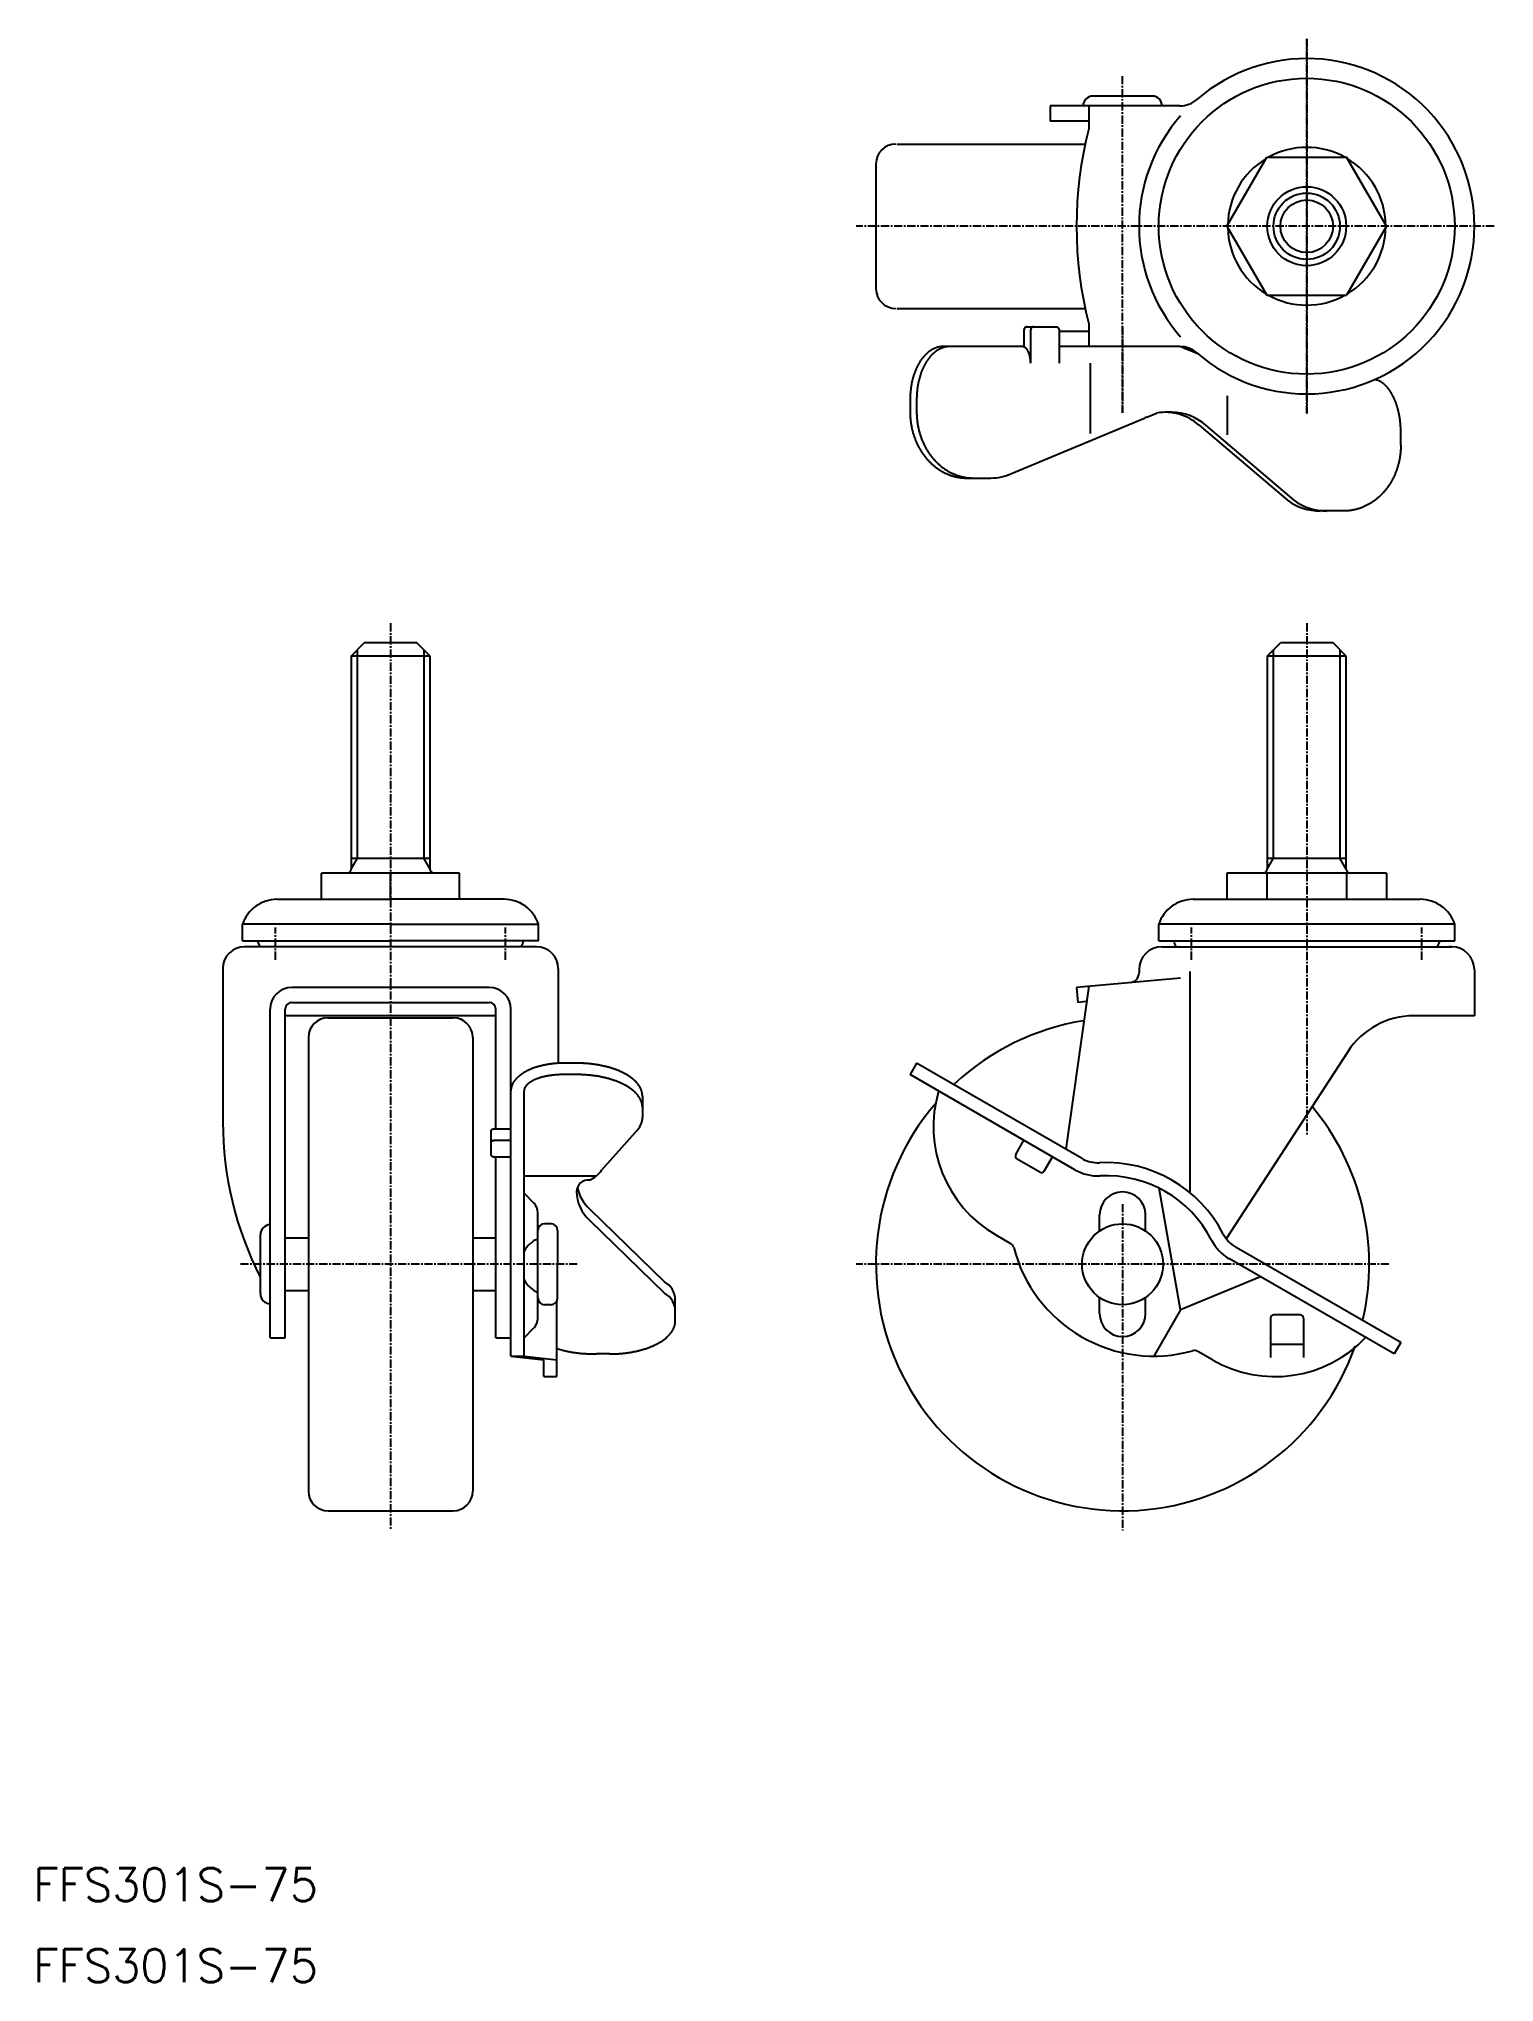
# Model space of a CAD drawing. Extents: x -200 to 21, y 289 to 585.
import ezdxf

# ---------------------------------------------------------------- set-up
doc = ezdxf.new("R2010")
doc.units = 0
doc.linetypes.add('CENTER', pattern=[2, 1.25, -0.25, 0.25, -0.25])
doc.layers.get('0').update_dxf_attribs({"linetype": 'CONTINUOUS'})
doc.layers.add('CENTER', color=1, linetype='CENTER')
doc.styles.get("Standard").update_dxf_attribs({"font": 'txt.shx', "bigfont": 'extfont2.shx'})

msp = doc.modelspace()

# ---------------------------------------------------------------- texts
at = {"color": 7, "linetype": 'CONTINUOUS'}
for p in [(-200.77, 301.63), (-200.77, 289.3)]:
    msp.add_text('FFS301S-75', height=5, dxfattribs=at).set_placement(p)

# ---------------------------------------------------------------- linework, layer by layer
at = {"color": 7, "linetype": 'CONTINUOUS'}
for p, q in [((-26.44, 574.65), (-46.13, 574.65)), ((-46.13, 574.65), (-46.13, 572.35)), ((-40.27, 574.65), (-40.27, 572.35)), ((-30.63, 576.15), (-39.63, 576.15)), ((-40.27, 572.35), (-46.13, 572.35)), ((-40.27, 572.35), (-40.27, 571.17)), ((-69.47, 568.85), (-40.81, 568.85)), ((-72.63, 565.85), (-72.63, 546.85)), ((-19.26, 556.35), (-13.19, 566.85)), ((-13.19, 566.85), (-1.07, 566.85)), ((4.99, 556.35), (-1.07, 566.85)), ((-19.26, 556.35), (-13.19, 545.85)), ((4.99, 556.35), (-1.07, 545.85)), ((-69.47, 543.85), (-40.81, 543.85)), ((-13.19, 545.85), (-1.07, 545.85)), ((-49.68, 541.05), (-45.22, 541.05)), ((-40.27, 541.52), (-40.27, 538.05)), ((-50.12, 538.05), (-62.44, 538.05)), ((-50.12, 540.55), (-50.12, 538)), ((-49.12, 540.55), (-49.12, 535.55)), ((-44.79, 540.55), (-44.79, 535.55)), ((-40.27, 540.35), (-44.79, 540.35)), ((-26.44, 538.05), (-44.79, 538.05)), ((-40.02, 524.82), (-40.02, 535.55)), ((-25.96, 537.9), (-23.71, 536.97)), ((-67.44, 530.05), (-67.44, 528.05)), ((-66.44, 530.05), (-66.44, 528.05)), ((-19.24, 530.55), (-19.24, 524.63)), ((-52, 518.75), (-31.7, 527.21)), ((-31.46, 527.31), (-29.96, 527.93)), ((-27.63, 528.05), (-28.63, 528.05)), ((-23.5, 526.09), (-10.07, 514.68)), ((-22.5, 526.09), (-9.07, 514.68)), ((7.17, 523.05), (7.17, 525.05)), ((-58.78, 518.05), (-55.18, 518.05)), ((-1.49, 513.05), (-5.08, 513.05)), ((-152.44, 490.98), (-150.44, 492.98)), ((-152.44, 490.98), (-152.44, 458.58)), ((-140.44, 490.98), (-152.44, 490.98)), ((-142.44, 492.98), (-150.44, 492.98)), ((-140.44, 490.98), (-142.44, 492.98)), ((-140.44, 458.58), (-140.44, 490.98)), ((-13.13, 490.98), (-11.13, 492.98)), ((-13.13, 490.98), (-13.13, 458.58)), ((-1.13, 490.98), (-13.13, 490.98)), ((-3.13, 492.98), (-11.13, 492.98)), ((-1.13, 490.98), (-3.13, 492.98)), ((-1.13, 458.58), (-1.13, 490.98)), ((-152.44, 460.23), (-140.44, 460.23)), ((-13.13, 460.23), (-1.13, 460.23)), ((-135.94, 457.98), (-156.94, 457.98)), ((-156.94, 453.98), (-156.94, 457.98)), ((-146.44, 453.98), (-146.44, 457.98)), ((-135.94, 453.98), (-135.94, 457.98)), ((4.99, 457.98), (-19.26, 457.98)), ((-19.26, 457.98), (-19.26, 453.98)), ((-13.19, 457.98), (-13.19, 453.98)), ((-1.07, 457.98), (-1.07, 453.98)), ((4.99, 457.98), (4.99, 453.98)), ((-163.71, 453.98), (-146.44, 453.98)), ((-129.17, 453.98), (-146.44, 453.98)), ((-24.4, 453.98), (10.14, 453.98)), ((-146.44, 450.18), (-168.94, 450.18)), ((-168.94, 447.68), (-168.94, 450.18)), ((-146.44, 450.18), (-123.94, 450.18)), ((-123.94, 447.68), (-123.94, 450.18)), ((15.37, 450.18), (-29.63, 450.18)), ((-29.63, 447.68), (-29.63, 450.18)), ((15.37, 447.68), (15.37, 450.18)), ((-168.94, 447.68), (-146.44, 447.68)), ((-124.24, 446.77), (-168.64, 446.77)), ((-123.94, 447.68), (-146.44, 447.68)), ((-29.63, 447.68), (15.37, 447.68)), ((-29.13, 446.77), (-28.86, 446.77)), ((-28.86, 446.77), (14.87, 446.77)), ((14.87, 446.77), (14.59, 446.77)), ((-171.94, 443.47), (-171.94, 420.12)), ((-120.94, 443.47), (-120.94, 429.04)), ((-131.44, 440.59), (-161.44, 440.59)), ((-40.27, 440.76), (-43.75, 415.96)), ((-26.32, 441.98), (-42.13, 440.59)), ((-42.13, 440.59), (-41.93, 438.3)), ((-32.63, 443.27), (-32.63, 442.8)), ((-24.89, 443.02), (-24.89, 409.37)), ((18.37, 443.27), (18.37, 436.27)), ((-161.44, 438.3), (-131.44, 438.3)), ((-40.6, 438.42), (-41.93, 438.3)), ((-164.74, 387.28), (-164.74, 437.29)), ((-162.44, 387.28), (-162.44, 437.3)), ((-130.44, 436.27), (-162.44, 436.27)), ((-155.94, 435.98), (-136.94, 435.98)), ((-130.44, 419.06), (-130.44, 437.3)), ((-128.14, 387.28), (-128.14, 437.29)), ((18.37, 436.27), (9.17, 436.27)), ((-158.94, 432.98), (-158.94, 363.98)), ((-133.94, 432.98), (-133.94, 363.98)), ((-118.14, 429.06), (-120.14, 429.06)), ((-66.44, 429.06), (-67.44, 427.33)), ((-41.38, 414.59), (-66.44, 429.06)), ((-0.89, 430.81), (-19.38, 402.35)), ((-118.14, 427.33), (-120.14, 427.33)), ((-42.38, 412.86), (-67.44, 427.33)), ((-128.14, 384.51), (-128.14, 424.83)), ((-126.14, 384.51), (-126.14, 424.83)), ((-108.14, 424.06), (-108.14, 420.83)), ((-131.14, 415.08), (-131.14, 418.81)), ((-130.64, 419.06), (-128.14, 419.06)), ((-130.64, 417.33), (-128.14, 417.33)), ((-108.84, 418.99), (-114.3, 412.86)), ((-51.37, 415.16), (-50.12, 417.33)), ((-130.64, 414.83), (-128.14, 414.83)), ((-130.44, 387.28), (-130.44, 414.83)), ((-47.72, 412.48), (-51.18, 414.48)), ((-47.04, 412.66), (-45.79, 414.83)), ((-126.14, 411.92), (-115.16, 411.92)), ((-126.14, 409.28), (-124.63, 407.77)), ((-26.33, 391.54), (-29.59, 410.06)), ((-124.04, 390.21), (-124.04, 406.36)), ((-116.19, 406.91), (-104.77, 395.8)), ((-116.19, 405.18), (-104.77, 394.06)), ((-38.63, 403.54), (-38.63, 405.98)), ((-31.63, 403.54), (-31.63, 405.98)), ((-166.24, 393.98), (-166.24, 402.98)), ((-162.44, 402.48), (-158.94, 402.48)), ((-133.94, 402.48), (-130.44, 402.48)), ((-122.04, 404.63), (-123.04, 404.63)), ((-121.04, 403.63), (-121.04, 398.48)), ((-54.39, 402.93), (-52.16, 401.65)), ((6.17, 384.83), (-18.88, 399.3)), ((7.17, 386.56), (-17.88, 401.03)), ((-121.04, 393.33), (-121.04, 398.48)), ((-14.18, 396.58), (-26.33, 391.54)), ((-162.44, 394.48), (-158.94, 394.48)), ((-133.94, 394.48), (-130.44, 394.48)), ((-38.63, 390.98), (-38.63, 393.42)), ((-31.63, 390.98), (-31.63, 393.42)), ((-122.04, 392.33), (-123.04, 392.33)), ((-121.14, 381.39), (-121.14, 392.89)), ((-103.14, 389.83), (-103.14, 393.06)), ((-26.33, 391.54), (-30.38, 384.51)), ((-12.63, 390.28), (-12.63, 384.28)), ((-8.13, 390.78), (-12.13, 390.78)), ((-7.63, 390.28), (-7.63, 384.28)), ((-164.74, 387.28), (-162.44, 387.28)), ((-130.44, 387.28), (-128.14, 387.28)), ((-126.14, 387.28), (-124.63, 388.8)), ((-128.14, 384.51), (-123.14, 383.93)), ((-128.14, 384.51), (-126.14, 384.51)), ((-126.14, 384.51), (-121.14, 383.93)), ((-113.14, 384.83), (-115.14, 384.83)), ((-21.48, 383.93), (-23.71, 385.22)), ((-7.63, 386.28), (-12.63, 386.28)), ((7.17, 386.56), (6.17, 384.83)), ((-123.14, 381.39), (-123.14, 383.93)), ((-123.14, 381.39), (-121.14, 381.39)), ((-155.94, 360.98), (-136.94, 360.98))]:
    msp.add_line(p, q, dxfattribs=at)
at = {"color": 3, "linetype": 'CONTINUOUS'}
for p, q in [((-151.49, 460.23), (-151.49, 491.93)), ((-141.39, 491.93), (-141.39, 460.23)), ((-12.18, 460.23), (-12.18, 491.93)), ((-2.08, 491.93), (-2.08, 460.23)), ((-152.44, 458.58), (-151.49, 460.23)), ((-140.44, 458.58), (-141.39, 460.23)), ((-13.13, 458.58), (-12.18, 460.23)), ((-1.13, 458.58), (-2.08, 460.23))]:
    msp.add_line(p, q, dxfattribs=at)
at = {"color": 7, "linetype": 'CONTINUOUS'}
for points in [[(-49.68, 541.05, 0), (-49.69, 541.05, 0), (-49.69, 541.05, 0), (-49.7, 541.05, 0), (-49.71, 541.05, 0), (-49.71, 541.05, 0), (-49.72, 541.05, 0), (-49.72, 541.05, 0), (-49.73, 541.04, 0), (-49.73, 541.04, 0), (-49.74, 541.04, 0), (-49.74, 541.04, 0), (-49.75, 541.04, 0), (-49.75, 541.04, 0), (-49.76, 541.04, 0), (-49.76, 541.04, 0), (-49.77, 541.04, 0), (-49.77, 541.04, 0), (-49.78, 541.03, 0), (-49.78, 541.03, 0), (-49.79, 541.03, 0), (-49.79, 541.03, 0), (-49.8, 541.03, 0), (-49.8, 541.03, 0), (-49.81, 541.03, 0), (-49.81, 541.02, 0), (-49.82, 541.02, 0), (-49.82, 541.02, 0), (-49.83, 541.02, 0), (-49.83, 541.02, 0), (-49.84, 541.01, 0), (-49.84, 541.01, 0), (-49.85, 541.01, 0), (-49.85, 541.01, 0), (-49.86, 541, 0), (-49.86, 541, 0), (-49.87, 541, 0), (-49.87, 541, 0), (-49.88, 540.99, 0), (-49.88, 540.99, 0), (-49.89, 540.99, 0), (-49.89, 540.99, 0), (-49.9, 540.98, 0), (-49.9, 540.98, 0), (-49.91, 540.98, 0), (-49.91, 540.97, 0), (-49.92, 540.97, 0), (-49.92, 540.97, 0), (-49.92, 540.96, 0), (-49.93, 540.96, 0), (-49.93, 540.96, 0), (-49.94, 540.95, 0), (-49.94, 540.95, 0), (-49.95, 540.95, 0), (-49.95, 540.94, 0), (-49.95, 540.94, 0), (-49.96, 540.93, 0), (-49.96, 540.93, 0), (-49.97, 540.93, 0), (-49.97, 540.92, 0), (-49.97, 540.92, 0), (-49.98, 540.91, 0), (-49.98, 540.91, 0), (-49.99, 540.91, 0), (-49.99, 540.9, 0), (-49.99, 540.9, 0), (-50, 540.89, 0), (-50, 540.89, 0), (-50, 540.88, 0), (-50.01, 540.88, 0), (-50.01, 540.87, 0), (-50.02, 540.87, 0), (-50.02, 540.87, 0), (-50.02, 540.86, 0), (-50.03, 540.85, 0), (-50.03, 540.85, 0), (-50.03, 540.85, 0), (-50.03, 540.84, 0), (-50.04, 540.84, 0), (-50.04, 540.83, 0), (-50.04, 540.83, 0), (-50.05, 540.82, 0), (-50.05, 540.82, 0), (-50.05, 540.81, 0), (-50.06, 540.8, 0), (-50.06, 540.8, 0), (-50.06, 540.79, 0), (-50.06, 540.79, 0), (-50.07, 540.78, 0), (-50.07, 540.78, 0), (-50.07, 540.77, 0), (-50.07, 540.77, 0), (-50.08, 540.76, 0), (-50.08, 540.76, 0), (-50.08, 540.75, 0), (-50.08, 540.74, 0), (-50.08, 540.74, 0), (-50.09, 540.73, 0), (-50.09, 540.73, 0), (-50.09, 540.72, 0), (-50.09, 540.72, 0), (-50.09, 540.71, 0), (-50.1, 540.7, 0), (-50.1, 540.7, 0), (-50.1, 540.69, 0), (-50.1, 540.69, 0), (-50.1, 540.68, 0), (-50.1, 540.67, 0), (-50.1, 540.67, 0), (-50.11, 540.66, 0), (-50.11, 540.66, 0), (-50.11, 540.65, 0), (-50.11, 540.64, 0), (-50.11, 540.64, 0), (-50.11, 540.63, 0), (-50.11, 540.63, 0), (-50.11, 540.62, 0), (-50.11, 540.62, 0), (-50.11, 540.61, 0), (-50.11, 540.6, 0), (-50.12, 540.6, 0), (-50.12, 540.59, 0), (-50.12, 540.58, 0), (-50.12, 540.58, 0), (-50.12, 540.57, 0), (-50.12, 540.57, 0), (-50.12, 540.56, 0), (-50.12, 540.55, 0), (-50.12, 540.55, 0)], [(-48.68, 541.05, 0), (-48.69, 541.05, 0), (-48.69, 541.05, 0), (-48.7, 541.05, 0), (-48.71, 541.05, 0), (-48.71, 541.05, 0), (-48.72, 541.05, 0), (-48.72, 541.05, 0), (-48.73, 541.04, 0), (-48.73, 541.04, 0), (-48.74, 541.04, 0), (-48.74, 541.04, 0), (-48.75, 541.04, 0), (-48.75, 541.04, 0), (-48.76, 541.04, 0), (-48.76, 541.04, 0), (-48.77, 541.04, 0), (-48.77, 541.04, 0), (-48.78, 541.03, 0), (-48.78, 541.03, 0), (-48.79, 541.03, 0), (-48.79, 541.03, 0), (-48.8, 541.03, 0), (-48.8, 541.03, 0), (-48.81, 541.03, 0), (-48.81, 541.02, 0), (-48.82, 541.02, 0), (-48.82, 541.02, 0), (-48.83, 541.02, 0), (-48.83, 541.02, 0), (-48.84, 541.01, 0), (-48.84, 541.01, 0), (-48.85, 541.01, 0), (-48.85, 541.01, 0), (-48.86, 541, 0), (-48.86, 541, 0), (-48.87, 541, 0), (-48.87, 541, 0), (-48.88, 540.99, 0), (-48.88, 540.99, 0), (-48.89, 540.99, 0), (-48.89, 540.99, 0), (-48.9, 540.98, 0), (-48.9, 540.98, 0), (-48.91, 540.98, 0), (-48.91, 540.97, 0), (-48.92, 540.97, 0), (-48.92, 540.97, 0), (-48.92, 540.96, 0), (-48.93, 540.96, 0), (-48.93, 540.96, 0), (-48.94, 540.95, 0), (-48.94, 540.95, 0), (-48.95, 540.95, 0), (-48.95, 540.94, 0), (-48.95, 540.94, 0), (-48.96, 540.93, 0), (-48.96, 540.93, 0), (-48.97, 540.93, 0), (-48.97, 540.92, 0), (-48.97, 540.92, 0), (-48.98, 540.91, 0), (-48.98, 540.91, 0), (-48.99, 540.91, 0), (-48.99, 540.9, 0), (-48.99, 540.9, 0), (-49, 540.89, 0), (-49, 540.89, 0), (-49, 540.88, 0), (-49.01, 540.88, 0), (-49.01, 540.87, 0), (-49.02, 540.87, 0), (-49.02, 540.87, 0), (-49.02, 540.86, 0), (-49.03, 540.85, 0), (-49.03, 540.85, 0), (-49.03, 540.85, 0), (-49.03, 540.84, 0), (-49.04, 540.84, 0), (-49.04, 540.83, 0), (-49.04, 540.83, 0), (-49.05, 540.82, 0), (-49.05, 540.82, 0), (-49.05, 540.81, 0), (-49.06, 540.8, 0), (-49.06, 540.8, 0), (-49.06, 540.79, 0), (-49.06, 540.79, 0), (-49.07, 540.78, 0), (-49.07, 540.78, 0), (-49.07, 540.77, 0), (-49.07, 540.77, 0), (-49.08, 540.76, 0), (-49.08, 540.76, 0), (-49.08, 540.75, 0), (-49.08, 540.74, 0), (-49.08, 540.74, 0), (-49.09, 540.73, 0), (-49.09, 540.73, 0), (-49.09, 540.72, 0), (-49.09, 540.72, 0), (-49.09, 540.71, 0), (-49.1, 540.7, 0), (-49.1, 540.7, 0), (-49.1, 540.69, 0), (-49.1, 540.69, 0), (-49.1, 540.68, 0), (-49.1, 540.67, 0), (-49.1, 540.67, 0), (-49.11, 540.66, 0), (-49.11, 540.66, 0), (-49.11, 540.65, 0), (-49.11, 540.64, 0), (-49.11, 540.64, 0), (-49.11, 540.63, 0), (-49.11, 540.63, 0), (-49.11, 540.62, 0), (-49.11, 540.62, 0), (-49.11, 540.61, 0), (-49.11, 540.6, 0), (-49.12, 540.6, 0), (-49.12, 540.59, 0), (-49.12, 540.58, 0), (-49.12, 540.58, 0), (-49.12, 540.57, 0), (-49.12, 540.57, 0), (-49.12, 540.56, 0), (-49.12, 540.55, 0), (-49.12, 540.55, 0)], [(-45.22, 541.05, 0), (-45.21, 541.05, 0), (-45.21, 541.05, 0), (-45.2, 541.05, 0), (-45.2, 541.05, 0), (-45.19, 541.05, 0), (-45.19, 541.05, 0), (-45.18, 541.05, 0), (-45.18, 541.04, 0), (-45.17, 541.04, 0), (-45.17, 541.04, 0), (-45.16, 541.04, 0), (-45.16, 541.04, 0), (-45.15, 541.04, 0), (-45.15, 541.04, 0), (-45.14, 541.04, 0), (-45.14, 541.04, 0), (-45.13, 541.04, 0), (-45.13, 541.03, 0), (-45.12, 541.03, 0), (-45.11, 541.03, 0), (-45.11, 541.03, 0), (-45.1, 541.03, 0), (-45.1, 541.03, 0), (-45.09, 541.03, 0), (-45.09, 541.02, 0), (-45.08, 541.02, 0), (-45.08, 541.02, 0), (-45.07, 541.02, 0), (-45.07, 541.02, 0), (-45.06, 541.01, 0), (-45.06, 541.01, 0), (-45.05, 541.01, 0), (-45.05, 541.01, 0), (-45.04, 541, 0), (-45.04, 541, 0), (-45.03, 541, 0), (-45.03, 541, 0), (-45.03, 540.99, 0), (-45.02, 540.99, 0), (-45.02, 540.99, 0), (-45.01, 540.99, 0), (-45.01, 540.98, 0), (-45, 540.98, 0), (-45, 540.98, 0), (-44.99, 540.97, 0), (-44.99, 540.97, 0), (-44.98, 540.97, 0), (-44.98, 540.96, 0), (-44.98, 540.96, 0), (-44.97, 540.96, 0), (-44.97, 540.95, 0), (-44.96, 540.95, 0), (-44.96, 540.95, 0), (-44.95, 540.94, 0), (-44.95, 540.94, 0), (-44.95, 540.93, 0), (-44.94, 540.93, 0), (-44.94, 540.93, 0), (-44.93, 540.92, 0), (-44.93, 540.92, 0), (-44.93, 540.91, 0), (-44.92, 540.91, 0), (-44.92, 540.91, 0), (-44.91, 540.9, 0), (-44.91, 540.9, 0), (-44.91, 540.89, 0), (-44.9, 540.89, 0), (-44.9, 540.88, 0), (-44.9, 540.88, 0), (-44.89, 540.87, 0), (-44.89, 540.87, 0), (-44.89, 540.87, 0), (-44.88, 540.86, 0), (-44.88, 540.85, 0), (-44.88, 540.85, 0), (-44.87, 540.85, 0), (-44.87, 540.84, 0), (-44.87, 540.84, 0), (-44.86, 540.83, 0), (-44.86, 540.83, 0), (-44.86, 540.82, 0), (-44.85, 540.82, 0), (-44.85, 540.81, 0), (-44.85, 540.8, 0), (-44.85, 540.8, 0), (-44.84, 540.79, 0), (-44.84, 540.79, 0), (-44.84, 540.78, 0), (-44.84, 540.78, 0), (-44.83, 540.77, 0), (-44.83, 540.77, 0), (-44.83, 540.76, 0), (-44.83, 540.76, 0), (-44.82, 540.75, 0), (-44.82, 540.74, 0), (-44.82, 540.74, 0), (-44.82, 540.73, 0), (-44.82, 540.73, 0), (-44.81, 540.72, 0), (-44.81, 540.72, 0), (-44.81, 540.71, 0), (-44.81, 540.7, 0), (-44.81, 540.7, 0), (-44.81, 540.69, 0), (-44.8, 540.69, 0), (-44.8, 540.68, 0), (-44.8, 540.67, 0), (-44.8, 540.67, 0), (-44.8, 540.66, 0), (-44.8, 540.66, 0), (-44.8, 540.65, 0), (-44.8, 540.64, 0), (-44.79, 540.64, 0), (-44.79, 540.63, 0), (-44.79, 540.63, 0), (-44.79, 540.62, 0), (-44.79, 540.62, 0), (-44.79, 540.61, 0), (-44.79, 540.6, 0), (-44.79, 540.6, 0), (-44.79, 540.59, 0), (-44.79, 540.58, 0), (-44.79, 540.58, 0), (-44.79, 540.57, 0), (-44.79, 540.57, 0), (-44.79, 540.56, 0), (-44.79, 540.55, 0), (-44.79, 540.55, 0)], [(-62.44, 538.05, 0), (-62.5, 538.05, 0), (-62.56, 538.04, 0), (-62.62, 538.04, 0), (-62.68, 538.04, 0), (-62.74, 538.03, 0), (-62.81, 538.03, 0), (-62.87, 538.02, 0), (-62.93, 538.01, 0), (-62.99, 538, 0), (-63.05, 537.99, 0), (-63.11, 537.98, 0), (-63.17, 537.96, 0), (-63.23, 537.95, 0), (-63.29, 537.93, 0), (-63.35, 537.91, 0), (-63.41, 537.89, 0), (-63.47, 537.87, 0), (-63.53, 537.85, 0), (-63.59, 537.83, 0), (-63.65, 537.81, 0), (-63.71, 537.78, 0), (-63.77, 537.76, 0), (-63.83, 537.73, 0), (-63.89, 537.7, 0), (-63.95, 537.67, 0), (-64.01, 537.64, 0), (-64.06, 537.61, 0), (-64.12, 537.58, 0), (-64.18, 537.55, 0), (-64.24, 537.51, 0), (-64.29, 537.48, 0), (-64.35, 537.44, 0), (-64.41, 537.4, 0), (-64.46, 537.36, 0), (-64.52, 537.32, 0), (-64.58, 537.28, 0), (-64.63, 537.24, 0), (-64.69, 537.19, 0), (-64.74, 537.15, 0), (-64.79, 537.1, 0), (-64.85, 537.06, 0), (-64.9, 537.01, 0), (-64.96, 536.96, 0), (-65.01, 536.91, 0), (-65.06, 536.86, 0), (-65.11, 536.81, 0), (-65.16, 536.75, 0), (-65.22, 536.7, 0), (-65.27, 536.64, 0), (-65.32, 536.59, 0), (-65.37, 536.53, 0), (-65.42, 536.47, 0), (-65.47, 536.41, 0), (-65.51, 536.35, 0), (-65.56, 536.29, 0), (-65.61, 536.23, 0), (-65.66, 536.17, 0), (-65.7, 536.11, 0), (-65.75, 536.04, 0), (-65.8, 535.98, 0), (-65.84, 535.91, 0), (-65.89, 535.84, 0), (-65.93, 535.77, 0), (-65.97, 535.71, 0), (-66.02, 535.63, 0), (-66.06, 535.56, 0), (-66.1, 535.49, 0), (-66.14, 535.42, 0), (-66.18, 535.35, 0), (-66.22, 535.27, 0), (-66.26, 535.2, 0), (-66.3, 535.12, 0), (-66.34, 535.05, 0), (-66.38, 534.97, 0), (-66.42, 534.89, 0), (-66.45, 534.81, 0), (-66.49, 534.73, 0), (-66.53, 534.65, 0), (-66.56, 534.57, 0), (-66.59, 534.49, 0), (-66.63, 534.41, 0), (-66.66, 534.33, 0), (-66.69, 534.24, 0), (-66.73, 534.16, 0), (-66.76, 534.08, 0), (-66.79, 533.99, 0), (-66.82, 533.9, 0), (-66.85, 533.82, 0), (-66.88, 533.73, 0), (-66.9, 533.64, 0), (-66.93, 533.56, 0), (-66.96, 533.47, 0), (-66.98, 533.38, 0), (-67.01, 533.29, 0), (-67.03, 533.2, 0), (-67.06, 533.11, 0), (-67.08, 533.02, 0), (-67.1, 532.93, 0), (-67.12, 532.84, 0), (-67.15, 532.74, 0), (-67.17, 532.65, 0), (-67.19, 532.56, 0), (-67.2, 532.46, 0), (-67.22, 532.37, 0), (-67.24, 532.28, 0), (-67.26, 532.18, 0), (-67.27, 532.09, 0), (-67.29, 531.99, 0), (-67.3, 531.9, 0), (-67.32, 531.8, 0), (-67.33, 531.71, 0), (-67.34, 531.61, 0), (-67.35, 531.51, 0), (-67.36, 531.41, 0), (-67.37, 531.32, 0), (-67.38, 531.22, 0), (-67.39, 531.12, 0), (-67.4, 531.03, 0), (-67.41, 530.93, 0), (-67.41, 530.83, 0), (-67.42, 530.73, 0), (-67.42, 530.64, 0), (-67.43, 530.54, 0), (-67.43, 530.44, 0), (-67.43, 530.34, 0), (-67.44, 530.24, 0), (-67.44, 530.15, 0), (-67.44, 530.05, 0)], [(-61.44, 538.05, 0), (-61.5, 538.05, 0), (-61.56, 538.04, 0), (-61.62, 538.04, 0), (-61.68, 538.04, 0), (-61.74, 538.03, 0), (-61.81, 538.03, 0), (-61.87, 538.02, 0), (-61.93, 538.01, 0), (-61.99, 538, 0), (-62.05, 537.99, 0), (-62.11, 537.98, 0), (-62.17, 537.96, 0), (-62.23, 537.95, 0), (-62.29, 537.93, 0), (-62.35, 537.91, 0), (-62.41, 537.89, 0), (-62.47, 537.87, 0), (-62.53, 537.85, 0), (-62.59, 537.83, 0), (-62.65, 537.81, 0), (-62.71, 537.78, 0), (-62.77, 537.76, 0), (-62.83, 537.73, 0), (-62.89, 537.7, 0), (-62.95, 537.67, 0), (-63.01, 537.64, 0), (-63.06, 537.61, 0), (-63.12, 537.58, 0), (-63.18, 537.55, 0), (-63.24, 537.51, 0), (-63.29, 537.48, 0), (-63.35, 537.44, 0), (-63.41, 537.4, 0), (-63.46, 537.36, 0), (-63.52, 537.32, 0), (-63.58, 537.28, 0), (-63.63, 537.24, 0), (-63.69, 537.19, 0), (-63.74, 537.15, 0), (-63.79, 537.1, 0), (-63.85, 537.06, 0), (-63.9, 537.01, 0), (-63.96, 536.96, 0), (-64.01, 536.91, 0), (-64.06, 536.86, 0), (-64.11, 536.81, 0), (-64.16, 536.75, 0), (-64.22, 536.7, 0), (-64.27, 536.64, 0), (-64.32, 536.59, 0), (-64.37, 536.53, 0), (-64.42, 536.47, 0), (-64.47, 536.41, 0), (-64.51, 536.35, 0), (-64.56, 536.29, 0), (-64.61, 536.23, 0), (-64.66, 536.17, 0), (-64.7, 536.11, 0), (-64.75, 536.04, 0), (-64.8, 535.98, 0), (-64.84, 535.91, 0), (-64.89, 535.84, 0), (-64.93, 535.77, 0), (-64.97, 535.71, 0), (-65.02, 535.63, 0), (-65.06, 535.56, 0), (-65.1, 535.49, 0), (-65.14, 535.42, 0), (-65.18, 535.35, 0), (-65.22, 535.27, 0), (-65.26, 535.2, 0), (-65.3, 535.12, 0), (-65.34, 535.05, 0), (-65.38, 534.97, 0), (-65.42, 534.89, 0), (-65.45, 534.81, 0), (-65.49, 534.73, 0), (-65.53, 534.65, 0), (-65.56, 534.57, 0), (-65.59, 534.49, 0), (-65.63, 534.41, 0), (-65.66, 534.33, 0), (-65.69, 534.24, 0), (-65.73, 534.16, 0), (-65.76, 534.08, 0), (-65.79, 533.99, 0), (-65.82, 533.9, 0), (-65.85, 533.82, 0), (-65.88, 533.73, 0), (-65.9, 533.64, 0), (-65.93, 533.56, 0), (-65.96, 533.47, 0), (-65.98, 533.38, 0), (-66.01, 533.29, 0), (-66.03, 533.2, 0), (-66.06, 533.11, 0), (-66.08, 533.02, 0), (-66.1, 532.93, 0), (-66.12, 532.84, 0), (-66.15, 532.74, 0), (-66.17, 532.65, 0), (-66.19, 532.56, 0), (-66.2, 532.46, 0), (-66.22, 532.37, 0), (-66.24, 532.28, 0), (-66.26, 532.18, 0), (-66.27, 532.09, 0), (-66.29, 531.99, 0), (-66.3, 531.9, 0), (-66.32, 531.8, 0), (-66.33, 531.71, 0), (-66.34, 531.61, 0), (-66.35, 531.51, 0), (-66.36, 531.41, 0), (-66.37, 531.32, 0), (-66.38, 531.22, 0), (-66.39, 531.12, 0), (-66.4, 531.03, 0), (-66.41, 530.93, 0), (-66.41, 530.83, 0), (-66.42, 530.73, 0), (-66.42, 530.64, 0), (-66.43, 530.54, 0), (-66.43, 530.44, 0), (-66.43, 530.34, 0), (-66.44, 530.24, 0), (-66.44, 530.15, 0), (-66.44, 530.05, 0)], [(-49.12, 535.55, 0), (-49.12, 535.58, 0), (-49.12, 535.61, 0), (-49.12, 535.64, 0), (-49.12, 535.67, 0), (-49.12, 535.7, 0), (-49.12, 535.73, 0), (-49.12, 535.76, 0), (-49.12, 535.79, 0), (-49.12, 535.82, 0), (-49.13, 535.85, 0), (-49.13, 535.88, 0), (-49.13, 535.91, 0), (-49.13, 535.95, 0), (-49.14, 535.98, 0), (-49.14, 536, 0), (-49.14, 536.03, 0), (-49.14, 536.07, 0), (-49.15, 536.1, 0), (-49.15, 536.12, 0), (-49.15, 536.15, 0), (-49.16, 536.18, 0), (-49.16, 536.21, 0), (-49.17, 536.24, 0), (-49.17, 536.27, 0), (-49.18, 536.3, 0), (-49.18, 536.33, 0), (-49.19, 536.36, 0), (-49.19, 536.39, 0), (-49.2, 536.42, 0), (-49.2, 536.45, 0), (-49.21, 536.48, 0), (-49.21, 536.5, 0), (-49.22, 536.53, 0), (-49.22, 536.56, 0), (-49.23, 536.59, 0), (-49.24, 536.62, 0), (-49.24, 536.64, 0), (-49.25, 536.67, 0), (-49.26, 536.7, 0), (-49.26, 536.73, 0), (-49.27, 536.75, 0), (-49.28, 536.78, 0), (-49.29, 536.81, 0), (-49.29, 536.83, 0), (-49.3, 536.86, 0), (-49.31, 536.88, 0), (-49.32, 536.91, 0), (-49.33, 536.94, 0), (-49.34, 536.96, 0), (-49.35, 536.99, 0), (-49.35, 537.01, 0), (-49.36, 537.04, 0), (-49.37, 537.06, 0), (-49.38, 537.09, 0), (-49.39, 537.11, 0), (-49.4, 537.13, 0), (-49.41, 537.16, 0), (-49.42, 537.18, 0), (-49.43, 537.2, 0), (-49.44, 537.23, 0), (-49.45, 537.25, 0), (-49.46, 537.27, 0), (-49.47, 537.29, 0), (-49.48, 537.32, 0), (-49.49, 537.34, 0), (-49.51, 537.36, 0), (-49.52, 537.38, 0), (-49.53, 537.4, 0), (-49.54, 537.42, 0), (-49.55, 537.44, 0), (-49.56, 537.46, 0), (-49.57, 537.48, 0), (-49.59, 537.5, 0), (-49.6, 537.52, 0), (-49.61, 537.54, 0), (-49.62, 537.56, 0), (-49.63, 537.57, 0), (-49.65, 537.59, 0), (-49.66, 537.61, 0), (-49.67, 537.63, 0), (-49.69, 537.64, 0), (-49.7, 537.66, 0), (-49.71, 537.68, 0), (-49.72, 537.69, 0), (-49.74, 537.71, 0), (-49.75, 537.72, 0), (-49.76, 537.74, 0), (-49.78, 537.75, 0), (-49.79, 537.77, 0), (-49.8, 537.78, 0), (-49.82, 537.79, 0), (-49.83, 537.81, 0), (-49.85, 537.82, 0), (-49.86, 537.83, 0), (-49.87, 537.84, 0), (-49.89, 537.86, 0), (-49.9, 537.87, 0), (-49.92, 537.88, 0), (-49.93, 537.89, 0), (-49.95, 537.9, 0), (-49.96, 537.91, 0), (-49.98, 537.92, 0), (-49.99, 537.93, 0), (-50, 537.94, 0), (-50.02, 537.95, 0), (-50.03, 537.96, 0), (-50.05, 537.97, 0), (-50.06, 537.97, 0), (-50.08, 537.98, 0), (-50.09, 537.99, 0), (-50.11, 537.99, 0), (-50.12, 538, 0), (-50.14, 538, 0), (-50.15, 538.01, 0), (-50.17, 538.02, 0), (-50.18, 538.02, 0), (-50.2, 538.02, 0), (-50.21, 538.03, 0), (-50.23, 538.03, 0), (-50.24, 538.04, 0), (-50.26, 538.04, 0), (-50.28, 538.04, 0), (-50.29, 538.04, 0), (-50.31, 538.04, 0), (-50.32, 538.05, 0), (-50.34, 538.05, 0), (-50.35, 538.05, 0), (-50.37, 538.05, 0)], [(7.17, 525.05, 0), (7.17, 525.14, 0), (7.17, 525.23, 0), (7.17, 525.33, 0), (7.17, 525.42, 0), (7.17, 525.51, 0), (7.16, 525.61, 0), (7.16, 525.7, 0), (7.16, 525.79, 0), (7.15, 525.89, 0), (7.15, 525.98, 0), (7.14, 526.07, 0), (7.13, 526.16, 0), (7.12, 526.26, 0), (7.12, 526.35, 0), (7.11, 526.44, 0), (7.1, 526.53, 0), (7.09, 526.62, 0), (7.08, 526.72, 0), (7.07, 526.81, 0), (7.06, 526.9, 0), (7.05, 526.99, 0), (7.03, 527.08, 0), (7.02, 527.17, 0), (7.01, 527.26, 0), (6.99, 527.35, 0), (6.98, 527.44, 0), (6.96, 527.53, 0), (6.95, 527.62, 0), (6.93, 527.7, 0), (6.91, 527.79, 0), (6.89, 527.88, 0), (6.88, 527.97, 0), (6.86, 528.05, 0), (6.84, 528.14, 0), (6.82, 528.23, 0), (6.8, 528.31, 0), (6.78, 528.4, 0), (6.76, 528.48, 0), (6.73, 528.57, 0), (6.71, 528.65, 0), (6.69, 528.73, 0), (6.66, 528.81, 0), (6.64, 528.9, 0), (6.62, 528.98, 0), (6.59, 529.06, 0), (6.57, 529.14, 0), (6.54, 529.22, 0), (6.51, 529.3, 0), (6.49, 529.38, 0), (6.46, 529.46, 0), (6.43, 529.53, 0), (6.4, 529.61, 0), (6.37, 529.69, 0), (6.34, 529.76, 0), (6.31, 529.84, 0), (6.28, 529.91, 0), (6.25, 529.99, 0), (6.22, 530.06, 0), (6.19, 530.13, 0), (6.16, 530.2, 0), (6.12, 530.27, 0), (6.09, 530.35, 0), (6.06, 530.41, 0), (6.02, 530.48, 0), (5.99, 530.55, 0), (5.95, 530.62, 0), (5.92, 530.68, 0), (5.88, 530.75, 0), (5.84, 530.82, 0), (5.81, 530.88, 0), (5.77, 530.94, 0), (5.73, 531.01, 0), (5.7, 531.07, 0), (5.66, 531.13, 0), (5.62, 531.19, 0), (5.58, 531.25, 0), (5.54, 531.31, 0), (5.5, 531.37, 0), (5.46, 531.42, 0), (5.42, 531.48, 0), (5.38, 531.53, 0), (5.34, 531.59, 0), (5.3, 531.64, 0), (5.25, 531.69, 0), (5.21, 531.75, 0), (5.17, 531.8, 0), (5.13, 531.85, 0), (5.08, 531.89, 0), (5.04, 531.94, 0), (5, 531.99, 0), (4.95, 532.03, 0), (4.91, 532.08, 0), (4.86, 532.12, 0), (4.82, 532.17, 0), (4.77, 532.21, 0), (4.73, 532.25, 0), (4.68, 532.29, 0), (4.64, 532.33, 0), (4.59, 532.37, 0), (4.55, 532.4, 0), (4.5, 532.44, 0), (4.45, 532.48, 0), (4.4, 532.51, 0), (4.36, 532.54, 0), (4.31, 532.58, 0), (4.26, 532.61, 0), (4.21, 532.64, 0), (4.17, 532.67, 0), (4.12, 532.69, 0), (4.07, 532.72, 0), (4.02, 532.75, 0), (3.97, 532.77, 0), (3.92, 532.79, 0), (3.87, 532.82, 0), (3.83, 532.84, 0), (3.78, 532.86, 0), (3.73, 532.88, 0), (3.68, 532.9, 0), (3.63, 532.92, 0), (3.58, 532.93, 0), (3.53, 532.95, 0), (3.48, 532.96, 0), (3.43, 532.98, 0), (3.38, 532.99, 0), (3.33, 533, 0), (3.28, 533.01, 0), (3.23, 533.02, 0), (3.18, 533.02, 0)], [(-67.44, 528.05, 0), (-67.44, 527.92, 0), (-67.44, 527.8, 0), (-67.43, 527.68, 0), (-67.43, 527.56, 0), (-67.42, 527.43, 0), (-67.41, 527.31, 0), (-67.41, 527.19, 0), (-67.4, 527.07, 0), (-67.38, 526.95, 0), (-67.37, 526.82, 0), (-67.36, 526.7, 0), (-67.34, 526.58, 0), (-67.33, 526.46, 0), (-67.31, 526.34, 0), (-67.29, 526.22, 0), (-67.27, 526.1, 0), (-67.25, 525.98, 0), (-67.23, 525.86, 0), (-67.2, 525.74, 0), (-67.18, 525.62, 0), (-67.15, 525.5, 0), (-67.12, 525.38, 0), (-67.09, 525.26, 0), (-67.06, 525.14, 0), (-67.03, 525.03, 0), (-67, 524.91, 0), (-66.97, 524.79, 0), (-66.93, 524.68, 0), (-66.89, 524.56, 0), (-66.86, 524.45, 0), (-66.82, 524.33, 0), (-66.78, 524.22, 0), (-66.74, 524.11, 0), (-66.69, 524, 0), (-66.65, 523.88, 0), (-66.61, 523.77, 0), (-66.56, 523.66, 0), (-66.51, 523.55, 0), (-66.46, 523.44, 0), (-66.42, 523.33, 0), (-66.36, 523.23, 0), (-66.31, 523.12, 0), (-66.26, 523.01, 0), (-66.21, 522.91, 0), (-66.15, 522.8, 0), (-66.09, 522.7, 0), (-66.04, 522.59, 0), (-65.98, 522.49, 0), (-65.92, 522.39, 0), (-65.86, 522.29, 0), (-65.8, 522.19, 0), (-65.73, 522.09, 0), (-65.67, 521.99, 0), (-65.6, 521.89, 0), (-65.54, 521.8, 0), (-65.47, 521.7, 0), (-65.4, 521.61, 0), (-65.33, 521.52, 0), (-65.27, 521.42, 0), (-65.19, 521.33, 0), (-65.12, 521.24, 0), (-65.05, 521.15, 0), (-64.98, 521.06, 0), (-64.9, 520.98, 0), (-64.83, 520.89, 0), (-64.75, 520.8, 0), (-64.67, 520.72, 0), (-64.59, 520.64, 0), (-64.51, 520.56, 0), (-64.43, 520.48, 0), (-64.35, 520.4, 0), (-64.27, 520.32, 0), (-64.19, 520.24, 0), (-64.11, 520.16, 0), (-64.02, 520.09, 0), (-63.94, 520.02, 0), (-63.85, 519.94, 0), (-63.76, 519.87, 0), (-63.68, 519.8, 0), (-63.59, 519.73, 0), (-63.5, 519.66, 0), (-63.41, 519.6, 0), (-63.32, 519.53, 0), (-63.23, 519.47, 0), (-63.14, 519.41, 0), (-63.05, 519.35, 0), (-62.95, 519.29, 0), (-62.86, 519.23, 0), (-62.77, 519.17, 0), (-62.67, 519.12, 0), (-62.58, 519.06, 0), (-62.48, 519.01, 0), (-62.38, 518.96, 0), (-62.29, 518.91, 0), (-62.19, 518.86, 0), (-62.09, 518.81, 0), (-61.99, 518.76, 0), (-61.89, 518.72, 0), (-61.79, 518.67, 0), (-61.69, 518.63, 0), (-61.59, 518.59, 0), (-61.49, 518.55, 0), (-61.39, 518.51, 0), (-61.29, 518.48, 0), (-61.19, 518.44, 0), (-61.09, 518.41, 0), (-60.98, 518.38, 0), (-60.88, 518.35, 0), (-60.78, 518.32, 0), (-60.67, 518.29, 0), (-60.57, 518.26, 0), (-60.47, 518.24, 0), (-60.36, 518.22, 0), (-60.26, 518.2, 0), (-60.15, 518.17, 0), (-60.05, 518.16, 0), (-59.94, 518.14, 0), (-59.84, 518.12, 0), (-59.73, 518.11, 0), (-59.63, 518.1, 0), (-59.52, 518.09, 0), (-59.41, 518.08, 0), (-59.31, 518.07, 0), (-59.2, 518.06, 0), (-59.1, 518.05, 0), (-58.99, 518.05, 0), (-58.88, 518.05, 0), (-58.78, 518.05, 0)], [(-66.44, 528.05, 0), (-66.44, 527.92, 0), (-66.44, 527.8, 0), (-66.43, 527.68, 0), (-66.43, 527.56, 0), (-66.42, 527.43, 0), (-66.41, 527.31, 0), (-66.41, 527.19, 0), (-66.4, 527.07, 0), (-66.38, 526.95, 0), (-66.37, 526.82, 0), (-66.36, 526.7, 0), (-66.34, 526.58, 0), (-66.33, 526.46, 0), (-66.31, 526.34, 0), (-66.29, 526.22, 0), (-66.27, 526.1, 0), (-66.25, 525.98, 0), (-66.23, 525.86, 0), (-66.2, 525.74, 0), (-66.18, 525.62, 0), (-66.15, 525.5, 0), (-66.12, 525.38, 0), (-66.09, 525.26, 0), (-66.06, 525.14, 0), (-66.03, 525.03, 0), (-66, 524.91, 0), (-65.97, 524.79, 0), (-65.93, 524.68, 0), (-65.89, 524.56, 0), (-65.86, 524.45, 0), (-65.82, 524.33, 0), (-65.78, 524.22, 0), (-65.74, 524.11, 0), (-65.69, 524, 0), (-65.65, 523.88, 0), (-65.61, 523.77, 0), (-65.56, 523.66, 0), (-65.51, 523.55, 0), (-65.46, 523.44, 0), (-65.42, 523.33, 0), (-65.36, 523.23, 0), (-65.31, 523.12, 0), (-65.26, 523.01, 0), (-65.21, 522.91, 0), (-65.15, 522.8, 0), (-65.09, 522.7, 0), (-65.04, 522.59, 0), (-64.98, 522.49, 0), (-64.92, 522.39, 0), (-64.86, 522.29, 0), (-64.8, 522.19, 0), (-64.73, 522.09, 0), (-64.67, 521.99, 0), (-64.6, 521.89, 0), (-64.54, 521.8, 0), (-64.47, 521.7, 0), (-64.4, 521.61, 0), (-64.33, 521.52, 0), (-64.27, 521.42, 0), (-64.19, 521.33, 0), (-64.12, 521.24, 0), (-64.05, 521.15, 0), (-63.98, 521.06, 0), (-63.9, 520.98, 0), (-63.83, 520.89, 0), (-63.75, 520.8, 0), (-63.67, 520.72, 0), (-63.59, 520.64, 0), (-63.51, 520.56, 0), (-63.43, 520.48, 0), (-63.35, 520.4, 0), (-63.27, 520.32, 0), (-63.19, 520.24, 0), (-63.11, 520.16, 0), (-63.02, 520.09, 0), (-62.94, 520.02, 0), (-62.85, 519.94, 0), (-62.76, 519.87, 0), (-62.68, 519.8, 0), (-62.59, 519.73, 0), (-62.5, 519.66, 0), (-62.41, 519.6, 0), (-62.32, 519.53, 0), (-62.23, 519.47, 0), (-62.14, 519.41, 0), (-62.05, 519.35, 0), (-61.95, 519.29, 0), (-61.86, 519.23, 0), (-61.77, 519.17, 0), (-61.67, 519.12, 0), (-61.58, 519.06, 0), (-61.48, 519.01, 0), (-61.38, 518.96, 0), (-61.29, 518.91, 0), (-61.19, 518.86, 0), (-61.09, 518.81, 0), (-60.99, 518.76, 0), (-60.89, 518.72, 0), (-60.79, 518.67, 0), (-60.69, 518.63, 0), (-60.59, 518.59, 0), (-60.49, 518.55, 0), (-60.39, 518.51, 0), (-60.29, 518.48, 0), (-60.19, 518.44, 0), (-60.09, 518.41, 0), (-59.98, 518.38, 0), (-59.88, 518.35, 0), (-59.78, 518.32, 0), (-59.67, 518.29, 0), (-59.57, 518.26, 0), (-59.47, 518.24, 0), (-59.36, 518.22, 0), (-59.26, 518.2, 0), (-59.15, 518.17, 0), (-59.05, 518.16, 0), (-58.94, 518.14, 0), (-58.84, 518.12, 0), (-58.73, 518.11, 0), (-58.63, 518.1, 0), (-58.52, 518.09, 0), (-58.41, 518.08, 0), (-58.31, 518.07, 0), (-58.2, 518.06, 0), (-58.1, 518.05, 0), (-57.99, 518.05, 0), (-57.88, 518.05, 0), (-57.78, 518.05, 0)], [(7.17, 523.05, 0), (7.17, 522.92, 0), (7.17, 522.8, 0), (7.17, 522.68, 0), (7.16, 522.56, 0), (7.16, 522.43, 0), (7.15, 522.31, 0), (7.14, 522.19, 0), (7.13, 522.07, 0), (7.12, 521.95, 0), (7.11, 521.82, 0), (7.1, 521.7, 0), (7.08, 521.58, 0), (7.06, 521.46, 0), (7.05, 521.34, 0), (7.03, 521.22, 0), (7.01, 521.1, 0), (6.99, 520.98, 0), (6.96, 520.86, 0), (6.94, 520.74, 0), (6.92, 520.62, 0), (6.89, 520.5, 0), (6.86, 520.38, 0), (6.83, 520.26, 0), (6.8, 520.14, 0), (6.77, 520.03, 0), (6.74, 519.91, 0), (6.7, 519.79, 0), (6.67, 519.68, 0), (6.63, 519.56, 0), (6.59, 519.45, 0), (6.56, 519.33, 0), (6.52, 519.22, 0), (6.47, 519.11, 0), (6.43, 519, 0), (6.39, 518.88, 0), (6.34, 518.77, 0), (6.3, 518.66, 0), (6.25, 518.55, 0), (6.2, 518.44, 0), (6.15, 518.33, 0), (6.1, 518.23, 0), (6.05, 518.12, 0), (6, 518.01, 0), (5.94, 517.91, 0), (5.89, 517.8, 0), (5.83, 517.7, 0), (5.77, 517.59, 0), (5.72, 517.49, 0), (5.66, 517.39, 0), (5.59, 517.29, 0), (5.53, 517.19, 0), (5.47, 517.09, 0), (5.41, 516.99, 0), (5.34, 516.89, 0), (5.28, 516.8, 0), (5.21, 516.7, 0), (5.14, 516.61, 0), (5.07, 516.52, 0), (5, 516.42, 0), (4.93, 516.33, 0), (4.86, 516.24, 0), (4.79, 516.15, 0), (4.71, 516.06, 0), (4.64, 515.98, 0), (4.56, 515.89, 0), (4.49, 515.8, 0), (4.41, 515.72, 0), (4.33, 515.64, 0), (4.25, 515.56, 0), (4.17, 515.48, 0), (4.09, 515.4, 0), (4.01, 515.32, 0), (3.93, 515.24, 0), (3.84, 515.16, 0), (3.76, 515.09, 0), (3.67, 515.02, 0), (3.59, 514.94, 0), (3.5, 514.87, 0), (3.41, 514.8, 0), (3.33, 514.73, 0), (3.24, 514.66, 0), (3.15, 514.6, 0), (3.06, 514.53, 0), (2.97, 514.47, 0), (2.88, 514.41, 0), (2.78, 514.35, 0), (2.69, 514.29, 0), (2.6, 514.23, 0), (2.5, 514.17, 0), (2.41, 514.12, 0), (2.31, 514.06, 0), (2.22, 514.01, 0), (2.12, 513.96, 0), (2.02, 513.91, 0), (1.93, 513.86, 0), (1.83, 513.81, 0), (1.73, 513.76, 0), (1.63, 513.72, 0), (1.53, 513.67, 0), (1.43, 513.63, 0), (1.33, 513.59, 0), (1.23, 513.55, 0), (1.13, 513.51, 0), (1.03, 513.48, 0), (0.93, 513.44, 0), (0.82, 513.41, 0), (0.72, 513.38, 0), (0.62, 513.35, 0), (0.52, 513.32, 0), (0.41, 513.29, 0), (0.31, 513.26, 0), (0.2, 513.24, 0), (0.1, 513.22, 0), (-0.01, 513.2, 0), (-0.11, 513.17, 0), (-0.21, 513.16, 0), (-0.32, 513.14, 0), (-0.43, 513.12, 0), (-0.53, 513.11, 0), (-0.64, 513.1, 0), (-0.74, 513.09, 0), (-0.85, 513.08, 0), (-0.95, 513.07, 0), (-1.06, 513.06, 0), (-1.17, 513.05, 0), (-1.27, 513.05, 0), (-1.38, 513.05, 0), (-1.49, 513.05, 0)], [(-120.14, 429.06, 0), (-120.24, 429.06, 0), (-120.34, 429.06, 0), (-120.44, 429.06, 0), (-120.54, 429.06, 0), (-120.63, 429.05, 0), (-120.73, 429.05, 0), (-120.83, 429.04, 0), (-120.93, 429.04, 0), (-121.03, 429.04, 0), (-121.12, 429.03, 0), (-121.22, 429.02, 0), (-121.32, 429.01, 0), (-121.41, 429.01, 0), (-121.51, 429, 0), (-121.61, 428.99, 0), (-121.7, 428.98, 0), (-121.8, 428.97, 0), (-121.9, 428.96, 0), (-121.99, 428.95, 0), (-122.09, 428.93, 0), (-122.18, 428.92, 0), (-122.28, 428.91, 0), (-122.37, 428.89, 0), (-122.47, 428.88, 0), (-122.56, 428.86, 0), (-122.65, 428.85, 0), (-122.75, 428.83, 0), (-122.84, 428.81, 0), (-122.93, 428.8, 0), (-123.02, 428.78, 0), (-123.11, 428.76, 0), (-123.2, 428.74, 0), (-123.3, 428.72, 0), (-123.39, 428.7, 0), (-123.47, 428.68, 0), (-123.56, 428.65, 0), (-123.65, 428.63, 0), (-123.74, 428.61, 0), (-123.83, 428.58, 0), (-123.91, 428.56, 0), (-124, 428.54, 0), (-124.09, 428.51, 0), (-124.17, 428.49, 0), (-124.26, 428.46, 0), (-124.34, 428.43, 0), (-124.42, 428.4, 0), (-124.51, 428.38, 0), (-124.59, 428.35, 0), (-124.67, 428.32, 0), (-124.75, 428.29, 0), (-124.83, 428.26, 0), (-124.91, 428.23, 0), (-124.99, 428.2, 0), (-125.06, 428.16, 0), (-125.14, 428.13, 0), (-125.22, 428.1, 0), (-125.29, 428.07, 0), (-125.37, 428.03, 0), (-125.44, 428, 0), (-125.52, 427.96, 0), (-125.59, 427.93, 0), (-125.66, 427.89, 0), (-125.73, 427.86, 0), (-125.8, 427.82, 0), (-125.87, 427.78, 0), (-125.94, 427.75, 0), (-126, 427.71, 0), (-126.07, 427.67, 0), (-126.14, 427.63, 0), (-126.2, 427.59, 0), (-126.26, 427.55, 0), (-126.33, 427.51, 0), (-126.39, 427.47, 0), (-126.45, 427.43, 0), (-126.51, 427.39, 0), (-126.57, 427.35, 0), (-126.63, 427.31, 0), (-126.68, 427.26, 0), (-126.74, 427.22, 0), (-126.8, 427.18, 0), (-126.85, 427.14, 0), (-126.9, 427.09, 0), (-126.95, 427.05, 0), (-127, 427, 0), (-127.06, 426.96, 0), (-127.1, 426.92, 0), (-127.15, 426.87, 0), (-127.2, 426.82, 0), (-127.24, 426.78, 0), (-127.29, 426.73, 0), (-127.33, 426.68, 0), (-127.38, 426.64, 0), (-127.42, 426.59, 0), (-127.46, 426.54, 0), (-127.5, 426.5, 0), (-127.53, 426.45, 0), (-127.57, 426.4, 0), (-127.61, 426.35, 0), (-127.64, 426.3, 0), (-127.67, 426.25, 0), (-127.71, 426.2, 0), (-127.74, 426.16, 0), (-127.77, 426.11, 0), (-127.8, 426.06, 0), (-127.83, 426.01, 0), (-127.85, 425.96, 0), (-127.88, 425.91, 0), (-127.9, 425.86, 0), (-127.93, 425.81, 0), (-127.95, 425.76, 0), (-127.97, 425.7, 0), (-127.99, 425.65, 0), (-128.01, 425.6, 0), (-128.03, 425.55, 0), (-128.04, 425.5, 0), (-128.06, 425.45, 0), (-128.07, 425.4, 0), (-128.08, 425.35, 0), (-128.09, 425.3, 0), (-128.1, 425.24, 0), (-128.11, 425.19, 0), (-128.12, 425.14, 0), (-128.13, 425.09, 0), (-128.13, 425.04, 0), (-128.14, 424.98, 0), (-128.14, 424.93, 0), (-128.14, 424.88, 0), (-128.14, 424.83, 0)], [(-108.14, 424.06, 0), (-108.14, 424.12, 0), (-108.15, 424.18, 0), (-108.15, 424.24, 0), (-108.16, 424.31, 0), (-108.16, 424.37, 0), (-108.17, 424.43, 0), (-108.18, 424.49, 0), (-108.19, 424.55, 0), (-108.2, 424.61, 0), (-108.22, 424.67, 0), (-108.23, 424.73, 0), (-108.25, 424.79, 0), (-108.27, 424.85, 0), (-108.29, 424.92, 0), (-108.31, 424.98, 0), (-108.33, 425.04, 0), (-108.36, 425.1, 0), (-108.39, 425.16, 0), (-108.41, 425.22, 0), (-108.44, 425.28, 0), (-108.47, 425.33, 0), (-108.5, 425.39, 0), (-108.54, 425.45, 0), (-108.57, 425.51, 0), (-108.61, 425.57, 0), (-108.65, 425.63, 0), (-108.69, 425.69, 0), (-108.73, 425.75, 0), (-108.77, 425.8, 0), (-108.81, 425.86, 0), (-108.86, 425.92, 0), (-108.9, 425.97, 0), (-108.95, 426.03, 0), (-109, 426.09, 0), (-109.05, 426.14, 0), (-109.1, 426.2, 0), (-109.16, 426.25, 0), (-109.21, 426.31, 0), (-109.27, 426.36, 0), (-109.32, 426.42, 0), (-109.38, 426.47, 0), (-109.44, 426.52, 0), (-109.5, 426.58, 0), (-109.57, 426.63, 0), (-109.63, 426.68, 0), (-109.69, 426.74, 0), (-109.76, 426.79, 0), (-109.83, 426.84, 0), (-109.9, 426.89, 0), (-109.97, 426.94, 0), (-110.04, 426.99, 0), (-110.11, 427.04, 0), (-110.19, 427.09, 0), (-110.26, 427.14, 0), (-110.34, 427.18, 0), (-110.41, 427.23, 0), (-110.49, 427.28, 0), (-110.57, 427.33, 0), (-110.65, 427.37, 0), (-110.73, 427.42, 0), (-110.82, 427.46, 0), (-110.9, 427.51, 0), (-110.99, 427.55, 0), (-111.07, 427.6, 0), (-111.16, 427.64, 0), (-111.25, 427.68, 0), (-111.34, 427.72, 0), (-111.43, 427.76, 0), (-111.52, 427.81, 0), (-111.61, 427.85, 0), (-111.7, 427.89, 0), (-111.8, 427.93, 0), (-111.89, 427.96, 0), (-111.99, 428, 0), (-112.09, 428.04, 0), (-112.19, 428.08, 0), (-112.28, 428.11, 0), (-112.39, 428.15, 0), (-112.49, 428.18, 0), (-112.59, 428.22, 0), (-112.69, 428.25, 0), (-112.79, 428.29, 0), (-112.9, 428.32, 0), (-113, 428.35, 0), (-113.11, 428.38, 0), (-113.21, 428.41, 0), (-113.32, 428.44, 0), (-113.43, 428.47, 0), (-113.54, 428.5, 0), (-113.65, 428.53, 0), (-113.76, 428.55, 0), (-113.87, 428.58, 0), (-113.98, 428.61, 0), (-114.09, 428.63, 0), (-114.2, 428.66, 0), (-114.32, 428.68, 0), (-114.43, 428.7, 0), (-114.54, 428.73, 0), (-114.66, 428.75, 0), (-114.77, 428.77, 0), (-114.89, 428.79, 0), (-115.01, 428.81, 0), (-115.12, 428.83, 0), (-115.24, 428.85, 0), (-115.36, 428.86, 0), (-115.48, 428.88, 0), (-115.59, 428.9, 0), (-115.71, 428.91, 0), (-115.83, 428.93, 0), (-115.95, 428.94, 0), (-116.07, 428.95, 0), (-116.19, 428.96, 0), (-116.31, 428.98, 0), (-116.43, 428.99, 0), (-116.55, 429, 0), (-116.68, 429.01, 0), (-116.8, 429.01, 0), (-116.92, 429.02, 0), (-117.04, 429.03, 0), (-117.16, 429.04, 0), (-117.28, 429.04, 0), (-117.41, 429.05, 0), (-117.53, 429.05, 0), (-117.65, 429.06, 0), (-117.78, 429.06, 0), (-117.9, 429.06, 0), (-118.02, 429.06, 0), (-118.14, 429.06, 0)], [(-120.14, 427.33, 0), (-120.22, 427.33, 0), (-120.29, 427.33, 0), (-120.36, 427.33, 0), (-120.44, 427.33, 0), (-120.51, 427.32, 0), (-120.58, 427.32, 0), (-120.66, 427.32, 0), (-120.73, 427.32, 0), (-120.8, 427.31, 0), (-120.88, 427.31, 0), (-120.95, 427.31, 0), (-121.02, 427.3, 0), (-121.1, 427.3, 0), (-121.17, 427.29, 0), (-121.24, 427.29, 0), (-121.31, 427.28, 0), (-121.39, 427.27, 0), (-121.46, 427.27, 0), (-121.53, 427.26, 0), (-121.6, 427.25, 0), (-121.67, 427.25, 0), (-121.74, 427.24, 0), (-121.81, 427.23, 0), (-121.89, 427.22, 0), (-121.95, 427.21, 0), (-122.03, 427.2, 0), (-122.09, 427.19, 0), (-122.16, 427.18, 0), (-122.23, 427.17, 0), (-122.3, 427.16, 0), (-122.37, 427.15, 0), (-122.44, 427.14, 0), (-122.51, 427.13, 0), (-122.57, 427.11, 0), (-122.64, 427.1, 0), (-122.71, 427.09, 0), (-122.78, 427.07, 0), (-122.84, 427.06, 0), (-122.91, 427.05, 0), (-122.97, 427.03, 0), (-123.04, 427.02, 0), (-123.1, 427, 0), (-123.16, 426.99, 0), (-123.23, 426.97, 0), (-123.29, 426.96, 0), (-123.35, 426.94, 0), (-123.42, 426.92, 0), (-123.48, 426.91, 0), (-123.54, 426.89, 0), (-123.6, 426.87, 0), (-123.66, 426.86, 0), (-123.72, 426.84, 0), (-123.78, 426.82, 0), (-123.83, 426.8, 0), (-123.89, 426.78, 0), (-123.95, 426.76, 0), (-124.01, 426.74, 0), (-124.06, 426.72, 0), (-124.12, 426.7, 0), (-124.17, 426.68, 0), (-124.23, 426.66, 0), (-124.28, 426.64, 0), (-124.33, 426.62, 0), (-124.39, 426.6, 0), (-124.44, 426.57, 0), (-124.49, 426.55, 0), (-124.54, 426.53, 0), (-124.59, 426.51, 0), (-124.64, 426.49, 0), (-124.69, 426.46, 0), (-124.73, 426.44, 0), (-124.78, 426.41, 0), (-124.83, 426.39, 0), (-124.87, 426.37, 0), (-124.92, 426.34, 0), (-124.96, 426.32, 0), (-125.01, 426.29, 0), (-125.05, 426.27, 0), (-125.09, 426.24, 0), (-125.13, 426.22, 0), (-125.17, 426.19, 0), (-125.21, 426.17, 0), (-125.25, 426.14, 0), (-125.29, 426.11, 0), (-125.33, 426.09, 0), (-125.36, 426.06, 0), (-125.4, 426.03, 0), (-125.43, 426.01, 0), (-125.47, 425.98, 0), (-125.5, 425.95, 0), (-125.53, 425.92, 0), (-125.57, 425.9, 0), (-125.6, 425.87, 0), (-125.63, 425.84, 0), (-125.66, 425.81, 0), (-125.69, 425.79, 0), (-125.71, 425.76, 0), (-125.74, 425.73, 0), (-125.77, 425.7, 0), (-125.79, 425.67, 0), (-125.82, 425.64, 0), (-125.84, 425.61, 0), (-125.86, 425.58, 0), (-125.89, 425.55, 0), (-125.91, 425.52, 0), (-125.93, 425.5, 0), (-125.94, 425.47, 0), (-125.96, 425.44, 0), (-125.98, 425.41, 0), (-126, 425.38, 0), (-126.01, 425.35, 0), (-126.03, 425.32, 0), (-126.04, 425.29, 0), (-126.06, 425.26, 0), (-126.07, 425.23, 0), (-126.08, 425.19, 0), (-126.09, 425.17, 0), (-126.1, 425.13, 0), (-126.11, 425.1, 0), (-126.11, 425.07, 0), (-126.12, 425.04, 0), (-126.13, 425.01, 0), (-126.13, 424.98, 0), (-126.14, 424.95, 0), (-126.14, 424.92, 0), (-126.14, 424.89, 0), (-126.14, 424.86, 0), (-126.14, 424.83, 0)], [(-108.14, 422.33, 0), (-108.14, 422.39, 0), (-108.15, 422.45, 0), (-108.15, 422.51, 0), (-108.16, 422.57, 0), (-108.16, 422.63, 0), (-108.17, 422.7, 0), (-108.18, 422.76, 0), (-108.19, 422.82, 0), (-108.2, 422.88, 0), (-108.22, 422.94, 0), (-108.23, 423, 0), (-108.25, 423.06, 0), (-108.27, 423.12, 0), (-108.29, 423.18, 0), (-108.31, 423.24, 0), (-108.33, 423.3, 0), (-108.36, 423.36, 0), (-108.39, 423.42, 0), (-108.41, 423.48, 0), (-108.44, 423.54, 0), (-108.47, 423.6, 0), (-108.5, 423.66, 0), (-108.54, 423.72, 0), (-108.57, 423.78, 0), (-108.61, 423.84, 0), (-108.65, 423.9, 0), (-108.69, 423.95, 0), (-108.73, 424.01, 0), (-108.77, 424.07, 0), (-108.81, 424.13, 0), (-108.86, 424.19, 0), (-108.9, 424.24, 0), (-108.95, 424.3, 0), (-109, 424.35, 0), (-109.05, 424.41, 0), (-109.1, 424.47, 0), (-109.16, 424.52, 0), (-109.21, 424.58, 0), (-109.27, 424.63, 0), (-109.32, 424.69, 0), (-109.38, 424.74, 0), (-109.44, 424.79, 0), (-109.5, 424.85, 0), (-109.57, 424.9, 0), (-109.63, 424.95, 0), (-109.69, 425, 0), (-109.76, 425.06, 0), (-109.83, 425.11, 0), (-109.9, 425.16, 0), (-109.97, 425.21, 0), (-110.04, 425.26, 0), (-110.11, 425.31, 0), (-110.19, 425.36, 0), (-110.26, 425.4, 0), (-110.34, 425.45, 0), (-110.41, 425.5, 0), (-110.49, 425.55, 0), (-110.57, 425.59, 0), (-110.65, 425.64, 0), (-110.73, 425.69, 0), (-110.82, 425.73, 0), (-110.9, 425.78, 0), (-110.99, 425.82, 0), (-111.07, 425.86, 0), (-111.16, 425.91, 0), (-111.25, 425.95, 0), (-111.34, 425.99, 0), (-111.43, 426.03, 0), (-111.52, 426.07, 0), (-111.61, 426.11, 0), (-111.7, 426.15, 0), (-111.8, 426.19, 0), (-111.89, 426.23, 0), (-111.99, 426.27, 0), (-112.09, 426.31, 0), (-112.19, 426.35, 0), (-112.28, 426.38, 0), (-112.39, 426.42, 0), (-112.49, 426.45, 0), (-112.59, 426.49, 0), (-112.69, 426.52, 0), (-112.79, 426.55, 0), (-112.9, 426.58, 0), (-113, 426.62, 0), (-113.11, 426.65, 0), (-113.21, 426.68, 0), (-113.32, 426.71, 0), (-113.43, 426.74, 0), (-113.54, 426.77, 0), (-113.65, 426.79, 0), (-113.76, 426.82, 0), (-113.87, 426.85, 0), (-113.98, 426.87, 0), (-114.09, 426.9, 0), (-114.2, 426.92, 0), (-114.32, 426.95, 0), (-114.43, 426.97, 0), (-114.54, 426.99, 0), (-114.66, 427.01, 0), (-114.77, 427.04, 0), (-114.89, 427.06, 0), (-115.01, 427.08, 0), (-115.12, 427.1, 0), (-115.24, 427.11, 0), (-115.36, 427.13, 0), (-115.48, 427.15, 0), (-115.59, 427.16, 0), (-115.71, 427.18, 0), (-115.83, 427.19, 0), (-115.95, 427.21, 0), (-116.07, 427.22, 0), (-116.19, 427.23, 0), (-116.31, 427.24, 0), (-116.43, 427.25, 0), (-116.55, 427.26, 0), (-116.68, 427.27, 0), (-116.8, 427.28, 0), (-116.92, 427.29, 0), (-117.04, 427.3, 0), (-117.16, 427.31, 0), (-117.28, 427.31, 0), (-117.41, 427.31, 0), (-117.53, 427.32, 0), (-117.65, 427.32, 0), (-117.78, 427.32, 0), (-117.9, 427.33, 0), (-118.02, 427.33, 0), (-118.14, 427.33, 0)], [(-131.14, 418.81, 0), (-131.14, 418.81, 0), (-131.14, 418.82, 0), (-131.14, 418.82, 0), (-131.14, 418.82, 0), (-131.14, 418.83, 0), (-131.14, 418.83, 0), (-131.14, 418.83, 0), (-131.14, 418.83, 0), (-131.14, 418.84, 0), (-131.14, 418.84, 0), (-131.14, 418.84, 0), (-131.14, 418.85, 0), (-131.14, 418.85, 0), (-131.14, 418.85, 0), (-131.13, 418.86, 0), (-131.13, 418.86, 0), (-131.13, 418.86, 0), (-131.13, 418.86, 0), (-131.13, 418.87, 0), (-131.13, 418.87, 0), (-131.13, 418.87, 0), (-131.12, 418.88, 0), (-131.12, 418.88, 0), (-131.12, 418.88, 0), (-131.12, 418.89, 0), (-131.12, 418.89, 0), (-131.12, 418.89, 0), (-131.11, 418.89, 0), (-131.11, 418.9, 0), (-131.11, 418.9, 0), (-131.11, 418.9, 0), (-131.1, 418.91, 0), (-131.1, 418.91, 0), (-131.1, 418.91, 0), (-131.1, 418.92, 0), (-131.09, 418.92, 0), (-131.09, 418.92, 0), (-131.09, 418.92, 0), (-131.09, 418.93, 0), (-131.08, 418.93, 0), (-131.08, 418.93, 0), (-131.08, 418.93, 0), (-131.07, 418.94, 0), (-131.07, 418.94, 0), (-131.07, 418.94, 0), (-131.06, 418.94, 0), (-131.06, 418.95, 0), (-131.06, 418.95, 0), (-131.06, 418.95, 0), (-131.05, 418.95, 0), (-131.05, 418.96, 0), (-131.04, 418.96, 0), (-131.04, 418.96, 0), (-131.04, 418.96, 0), (-131.03, 418.97, 0), (-131.03, 418.97, 0), (-131.03, 418.97, 0), (-131.02, 418.97, 0), (-131.02, 418.98, 0), (-131.01, 418.98, 0), (-131.01, 418.98, 0), (-131, 418.98, 0), (-131, 418.98, 0), (-131, 418.99, 0), (-130.99, 418.99, 0), (-130.99, 418.99, 0), (-130.98, 418.99, 0), (-130.98, 419, 0), (-130.97, 419, 0), (-130.97, 419, 0), (-130.97, 419, 0), (-130.96, 419, 0), (-130.96, 419.01, 0), (-130.95, 419.01, 0), (-130.95, 419.01, 0), (-130.94, 419.01, 0), (-130.94, 419.01, 0), (-130.93, 419.01, 0), (-130.93, 419.02, 0), (-130.92, 419.02, 0), (-130.92, 419.02, 0), (-130.91, 419.02, 0), (-130.91, 419.02, 0), (-130.9, 419.02, 0), (-130.9, 419.03, 0), (-130.89, 419.03, 0), (-130.88, 419.03, 0), (-130.88, 419.03, 0), (-130.87, 419.03, 0), (-130.87, 419.03, 0), (-130.86, 419.04, 0), (-130.86, 419.04, 0), (-130.85, 419.04, 0), (-130.85, 419.04, 0), (-130.84, 419.04, 0), (-130.83, 419.04, 0), (-130.83, 419.04, 0), (-130.82, 419.04, 0), (-130.82, 419.05, 0), (-130.81, 419.05, 0), (-130.81, 419.05, 0), (-130.8, 419.05, 0), (-130.79, 419.05, 0), (-130.79, 419.05, 0), (-130.78, 419.05, 0), (-130.78, 419.05, 0), (-130.77, 419.05, 0), (-130.76, 419.05, 0), (-130.76, 419.05, 0), (-130.75, 419.05, 0), (-130.75, 419.05, 0), (-130.74, 419.06, 0), (-130.73, 419.06, 0), (-130.73, 419.06, 0), (-130.72, 419.06, 0), (-130.72, 419.06, 0), (-130.71, 419.06, 0), (-130.7, 419.06, 0), (-130.7, 419.06, 0), (-130.69, 419.06, 0), (-130.69, 419.06, 0), (-130.68, 419.06, 0), (-130.67, 419.06, 0), (-130.67, 419.06, 0), (-130.66, 419.06, 0), (-130.66, 419.06, 0), (-130.65, 419.06, 0), (-130.64, 419.06, 0)], [(-131.14, 417.08, 0), (-131.14, 417.08, 0), (-131.14, 417.08, 0), (-131.14, 417.09, 0), (-131.14, 417.09, 0), (-131.14, 417.09, 0), (-131.14, 417.1, 0), (-131.14, 417.1, 0), (-131.14, 417.1, 0), (-131.14, 417.11, 0), (-131.14, 417.11, 0), (-131.14, 417.11, 0), (-131.14, 417.11, 0), (-131.14, 417.12, 0), (-131.14, 417.12, 0), (-131.13, 417.12, 0), (-131.13, 417.13, 0), (-131.13, 417.13, 0), (-131.13, 417.13, 0), (-131.13, 417.14, 0), (-131.13, 417.14, 0), (-131.13, 417.14, 0), (-131.12, 417.14, 0), (-131.12, 417.15, 0), (-131.12, 417.15, 0), (-131.12, 417.15, 0), (-131.12, 417.16, 0), (-131.12, 417.16, 0), (-131.11, 417.16, 0), (-131.11, 417.17, 0), (-131.11, 417.17, 0), (-131.11, 417.17, 0), (-131.1, 417.17, 0), (-131.1, 417.18, 0), (-131.1, 417.18, 0), (-131.1, 417.18, 0), (-131.09, 417.19, 0), (-131.09, 417.19, 0), (-131.09, 417.19, 0), (-131.09, 417.19, 0), (-131.08, 417.2, 0), (-131.08, 417.2, 0), (-131.08, 417.2, 0), (-131.07, 417.2, 0), (-131.07, 417.21, 0), (-131.07, 417.21, 0), (-131.06, 417.21, 0), (-131.06, 417.21, 0), (-131.06, 417.22, 0), (-131.06, 417.22, 0), (-131.05, 417.22, 0), (-131.05, 417.23, 0), (-131.04, 417.23, 0), (-131.04, 417.23, 0), (-131.04, 417.23, 0), (-131.03, 417.23, 0), (-131.03, 417.24, 0), (-131.03, 417.24, 0), (-131.02, 417.24, 0), (-131.02, 417.24, 0), (-131.01, 417.25, 0), (-131.01, 417.25, 0), (-131, 417.25, 0), (-131, 417.25, 0), (-131, 417.25, 0), (-130.99, 417.26, 0), (-130.99, 417.26, 0), (-130.98, 417.26, 0), (-130.98, 417.26, 0), (-130.97, 417.27, 0), (-130.97, 417.27, 0), (-130.97, 417.27, 0), (-130.96, 417.27, 0), (-130.96, 417.27, 0), (-130.95, 417.28, 0), (-130.95, 417.28, 0), (-130.94, 417.28, 0), (-130.94, 417.28, 0), (-130.93, 417.28, 0), (-130.93, 417.29, 0), (-130.92, 417.29, 0), (-130.92, 417.29, 0), (-130.91, 417.29, 0), (-130.91, 417.29, 0), (-130.9, 417.29, 0), (-130.9, 417.3, 0), (-130.89, 417.3, 0), (-130.88, 417.3, 0), (-130.88, 417.3, 0), (-130.87, 417.3, 0), (-130.87, 417.3, 0), (-130.86, 417.3, 0), (-130.86, 417.3, 0), (-130.85, 417.31, 0), (-130.85, 417.31, 0), (-130.84, 417.31, 0), (-130.83, 417.31, 0), (-130.83, 417.31, 0), (-130.82, 417.31, 0), (-130.82, 417.31, 0), (-130.81, 417.31, 0), (-130.81, 417.31, 0), (-130.8, 417.32, 0), (-130.79, 417.32, 0), (-130.79, 417.32, 0), (-130.78, 417.32, 0), (-130.78, 417.32, 0), (-130.77, 417.32, 0), (-130.76, 417.32, 0), (-130.76, 417.32, 0), (-130.75, 417.32, 0), (-130.75, 417.32, 0), (-130.74, 417.32, 0), (-130.73, 417.32, 0), (-130.73, 417.32, 0), (-130.72, 417.32, 0), (-130.72, 417.33, 0), (-130.71, 417.33, 0), (-130.7, 417.33, 0), (-130.7, 417.33, 0), (-130.69, 417.33, 0), (-130.69, 417.33, 0), (-130.68, 417.33, 0), (-130.67, 417.33, 0), (-130.67, 417.33, 0), (-130.66, 417.33, 0), (-130.66, 417.33, 0), (-130.65, 417.33, 0), (-130.64, 417.33, 0)], [(-131.14, 415.08, 0), (-131.14, 415.08, 0), (-131.14, 415.07, 0), (-131.14, 415.07, 0), (-131.14, 415.07, 0), (-131.14, 415.06, 0), (-131.14, 415.06, 0), (-131.14, 415.06, 0), (-131.14, 415.05, 0), (-131.14, 415.05, 0), (-131.14, 415.05, 0), (-131.14, 415.05, 0), (-131.14, 415.04, 0), (-131.14, 415.04, 0), (-131.14, 415.04, 0), (-131.13, 415.03, 0), (-131.13, 415.03, 0), (-131.13, 415.03, 0), (-131.13, 415.02, 0), (-131.13, 415.02, 0), (-131.13, 415.02, 0), (-131.13, 415.01, 0), (-131.12, 415.01, 0), (-131.12, 415.01, 0), (-131.12, 415.01, 0), (-131.12, 415, 0), (-131.12, 415, 0), (-131.12, 415, 0), (-131.11, 414.99, 0), (-131.11, 414.99, 0), (-131.11, 414.99, 0), (-131.11, 414.99, 0), (-131.1, 414.98, 0), (-131.1, 414.98, 0), (-131.1, 414.98, 0), (-131.1, 414.98, 0), (-131.09, 414.97, 0), (-131.09, 414.97, 0), (-131.09, 414.97, 0), (-131.09, 414.96, 0), (-131.08, 414.96, 0), (-131.08, 414.96, 0), (-131.08, 414.95, 0), (-131.07, 414.95, 0), (-131.07, 414.95, 0), (-131.07, 414.95, 0), (-131.06, 414.94, 0), (-131.06, 414.94, 0), (-131.06, 414.94, 0), (-131.06, 414.94, 0), (-131.05, 414.94, 0), (-131.05, 414.93, 0), (-131.04, 414.93, 0), (-131.04, 414.93, 0), (-131.04, 414.93, 0), (-131.03, 414.92, 0), (-131.03, 414.92, 0), (-131.03, 414.92, 0), (-131.02, 414.92, 0), (-131.02, 414.91, 0), (-131.01, 414.91, 0), (-131.01, 414.91, 0), (-131, 414.91, 0), (-131, 414.9, 0), (-131, 414.9, 0), (-130.99, 414.9, 0), (-130.99, 414.9, 0), (-130.98, 414.89, 0), (-130.98, 414.89, 0), (-130.97, 414.89, 0), (-130.97, 414.89, 0), (-130.97, 414.89, 0), (-130.96, 414.88, 0), (-130.96, 414.88, 0), (-130.95, 414.88, 0), (-130.95, 414.88, 0), (-130.94, 414.88, 0), (-130.94, 414.88, 0), (-130.93, 414.87, 0), (-130.93, 414.87, 0), (-130.92, 414.87, 0), (-130.92, 414.87, 0), (-130.91, 414.87, 0), (-130.91, 414.87, 0), (-130.9, 414.86, 0), (-130.9, 414.86, 0), (-130.89, 414.86, 0), (-130.88, 414.86, 0), (-130.88, 414.86, 0), (-130.87, 414.86, 0), (-130.87, 414.86, 0), (-130.86, 414.85, 0), (-130.86, 414.85, 0), (-130.85, 414.85, 0), (-130.85, 414.85, 0), (-130.84, 414.85, 0), (-130.83, 414.85, 0), (-130.83, 414.85, 0), (-130.82, 414.85, 0), (-130.82, 414.84, 0), (-130.81, 414.84, 0), (-130.81, 414.84, 0), (-130.8, 414.84, 0), (-130.79, 414.84, 0), (-130.79, 414.84, 0), (-130.78, 414.84, 0), (-130.78, 414.84, 0), (-130.77, 414.84, 0), (-130.76, 414.84, 0), (-130.76, 414.83, 0), (-130.75, 414.83, 0), (-130.75, 414.83, 0), (-130.74, 414.83, 0), (-130.73, 414.83, 0), (-130.73, 414.83, 0), (-130.72, 414.83, 0), (-130.72, 414.83, 0), (-130.71, 414.83, 0), (-130.7, 414.83, 0), (-130.7, 414.83, 0), (-130.69, 414.83, 0), (-130.69, 414.83, 0), (-130.68, 414.83, 0), (-130.67, 414.83, 0), (-130.67, 414.83, 0), (-130.66, 414.83, 0), (-130.66, 414.83, 0), (-130.65, 414.83, 0), (-130.64, 414.83, 0)], [(-113.14, 384.83, 0), (-113.02, 384.83, 0), (-112.9, 384.83, 0), (-112.78, 384.83, 0), (-112.65, 384.83, 0), (-112.53, 384.84, 0), (-112.41, 384.84, 0), (-112.28, 384.85, 0), (-112.16, 384.85, 0), (-112.04, 384.86, 0), (-111.92, 384.87, 0), (-111.8, 384.87, 0), (-111.68, 384.88, 0), (-111.55, 384.89, 0), (-111.43, 384.9, 0), (-111.31, 384.91, 0), (-111.19, 384.93, 0), (-111.07, 384.94, 0), (-110.95, 384.95, 0), (-110.83, 384.96, 0), (-110.71, 384.98, 0), (-110.59, 384.99, 0), (-110.48, 385.01, 0), (-110.36, 385.03, 0), (-110.24, 385.04, 0), (-110.12, 385.06, 0), (-110.01, 385.08, 0), (-109.89, 385.1, 0), (-109.77, 385.12, 0), (-109.66, 385.14, 0), (-109.54, 385.16, 0), (-109.43, 385.19, 0), (-109.32, 385.21, 0), (-109.2, 385.23, 0), (-109.09, 385.26, 0), (-108.98, 385.28, 0), (-108.87, 385.31, 0), (-108.76, 385.33, 0), (-108.65, 385.36, 0), (-108.54, 385.39, 0), (-108.43, 385.42, 0), (-108.32, 385.45, 0), (-108.21, 385.48, 0), (-108.11, 385.51, 0), (-108, 385.54, 0), (-107.9, 385.57, 0), (-107.79, 385.6, 0), (-107.69, 385.64, 0), (-107.59, 385.67, 0), (-107.49, 385.71, 0), (-107.39, 385.74, 0), (-107.28, 385.78, 0), (-107.19, 385.81, 0), (-107.09, 385.85, 0), (-106.99, 385.89, 0), (-106.89, 385.93, 0), (-106.8, 385.96, 0), (-106.7, 386, 0), (-106.61, 386.04, 0), (-106.52, 386.08, 0), (-106.43, 386.12, 0), (-106.34, 386.17, 0), (-106.25, 386.21, 0), (-106.16, 386.25, 0), (-106.07, 386.29, 0), (-105.99, 386.34, 0), (-105.9, 386.38, 0), (-105.82, 386.43, 0), (-105.73, 386.47, 0), (-105.65, 386.52, 0), (-105.57, 386.56, 0), (-105.49, 386.61, 0), (-105.41, 386.66, 0), (-105.34, 386.7, 0), (-105.26, 386.75, 0), (-105.19, 386.8, 0), (-105.11, 386.85, 0), (-105.04, 386.9, 0), (-104.97, 386.95, 0), (-104.9, 387, 0), (-104.83, 387.05, 0), (-104.76, 387.1, 0), (-104.69, 387.15, 0), (-104.63, 387.21, 0), (-104.57, 387.26, 0), (-104.5, 387.31, 0), (-104.44, 387.36, 0), (-104.38, 387.42, 0), (-104.32, 387.47, 0), (-104.27, 387.53, 0), (-104.21, 387.58, 0), (-104.16, 387.64, 0), (-104.1, 387.69, 0), (-104.05, 387.75, 0), (-104, 387.8, 0), (-103.95, 387.86, 0), (-103.9, 387.92, 0), (-103.86, 387.97, 0), (-103.81, 388.03, 0), (-103.77, 388.09, 0), (-103.73, 388.14, 0), (-103.69, 388.2, 0), (-103.65, 388.26, 0), (-103.61, 388.32, 0), (-103.57, 388.38, 0), (-103.54, 388.44, 0), (-103.5, 388.5, 0), (-103.47, 388.55, 0), (-103.44, 388.61, 0), (-103.41, 388.67, 0), (-103.39, 388.73, 0), (-103.36, 388.79, 0), (-103.33, 388.85, 0), (-103.31, 388.91, 0), (-103.29, 388.97, 0), (-103.27, 389.03, 0), (-103.25, 389.1, 0), (-103.23, 389.16, 0), (-103.22, 389.22, 0), (-103.2, 389.28, 0), (-103.19, 389.34, 0), (-103.18, 389.4, 0), (-103.17, 389.46, 0), (-103.16, 389.52, 0), (-103.16, 389.58, 0), (-103.15, 389.64, 0), (-103.15, 389.71, 0), (-103.14, 389.77, 0), (-103.14, 389.83, 0)], [(-121.14, 385.68, 0), (-121.11, 385.66, 0), (-121.07, 385.65, 0), (-121.04, 385.64, 0), (-121, 385.63, 0), (-120.96, 385.61, 0), (-120.93, 385.6, 0), (-120.89, 385.59, 0), (-120.85, 385.58, 0), (-120.82, 385.57, 0), (-120.78, 385.56, 0), (-120.74, 385.54, 0), (-120.7, 385.53, 0), (-120.67, 385.52, 0), (-120.63, 385.51, 0), (-120.59, 385.5, 0), (-120.55, 385.49, 0), (-120.51, 385.48, 0), (-120.47, 385.46, 0), (-120.43, 385.45, 0), (-120.39, 385.44, 0), (-120.35, 385.43, 0), (-120.31, 385.42, 0), (-120.27, 385.41, 0), (-120.23, 385.4, 0), (-120.19, 385.39, 0), (-120.15, 385.38, 0), (-120.11, 385.37, 0), (-120.06, 385.36, 0), (-120.02, 385.35, 0), (-119.98, 385.34, 0), (-119.94, 385.33, 0), (-119.89, 385.32, 0), (-119.85, 385.31, 0), (-119.81, 385.3, 0), (-119.77, 385.29, 0), (-119.72, 385.28, 0), (-119.68, 385.27, 0), (-119.64, 385.26, 0), (-119.59, 385.25, 0), (-119.55, 385.24, 0), (-119.5, 385.23, 0), (-119.46, 385.22, 0), (-119.41, 385.21, 0), (-119.37, 385.21, 0), (-119.32, 385.2, 0), (-119.28, 385.19, 0), (-119.23, 385.18, 0), (-119.19, 385.17, 0), (-119.14, 385.16, 0), (-119.1, 385.15, 0), (-119.05, 385.15, 0), (-119, 385.14, 0), (-118.96, 385.13, 0), (-118.91, 385.12, 0), (-118.86, 385.12, 0), (-118.82, 385.11, 0), (-118.77, 385.1, 0), (-118.72, 385.09, 0), (-118.67, 385.08, 0), (-118.63, 385.08, 0), (-118.58, 385.07, 0), (-118.53, 385.06, 0), (-118.48, 385.06, 0), (-118.43, 385.05, 0), (-118.39, 385.04, 0), (-118.34, 385.04, 0), (-118.29, 385.03, 0), (-118.24, 385.02, 0), (-118.19, 385.02, 0), (-118.14, 385.01, 0), (-118.09, 385, 0), (-118.04, 385, 0), (-117.99, 384.99, 0), (-117.94, 384.99, 0), (-117.89, 384.98, 0), (-117.84, 384.98, 0), (-117.8, 384.97, 0), (-117.75, 384.96, 0), (-117.69, 384.96, 0), (-117.64, 384.95, 0), (-117.59, 384.95, 0), (-117.54, 384.94, 0), (-117.49, 384.94, 0), (-117.44, 384.93, 0), (-117.39, 384.93, 0), (-117.34, 384.93, 0), (-117.29, 384.92, 0), (-117.24, 384.92, 0), (-117.19, 384.91, 0), (-117.14, 384.91, 0), (-117.08, 384.9, 0), (-117.03, 384.9, 0), (-116.98, 384.9, 0), (-116.93, 384.89, 0), (-116.88, 384.89, 0), (-116.83, 384.88, 0), (-116.78, 384.88, 0), (-116.72, 384.88, 0), (-116.67, 384.88, 0), (-116.62, 384.87, 0), (-116.57, 384.87, 0), (-116.51, 384.87, 0), (-116.46, 384.86, 0), (-116.41, 384.86, 0), (-116.36, 384.86, 0), (-116.31, 384.86, 0), (-116.25, 384.85, 0), (-116.2, 384.85, 0), (-116.15, 384.85, 0), (-116.09, 384.85, 0), (-116.04, 384.84, 0), (-115.99, 384.84, 0), (-115.94, 384.84, 0), (-115.88, 384.84, 0), (-115.83, 384.84, 0), (-115.78, 384.84, 0), (-115.72, 384.83, 0), (-115.67, 384.83, 0), (-115.62, 384.83, 0), (-115.57, 384.83, 0), (-115.51, 384.83, 0), (-115.46, 384.83, 0), (-115.41, 384.83, 0), (-115.36, 384.83, 0), (-115.3, 384.83, 0), (-115.25, 384.83, 0), (-115.2, 384.83, 0), (-115.14, 384.83, 0)]]:
    msp.add_polyline3d(points, dxfattribs=at)
for centre, radius in [((-7.13, 556.35), 22.5), ((-7.13, 556.35), 6), ((-7.13, 556.35), 4), ((-35.13, 398.48), 6.15), ((-35.13, 398.48), 6.15)]:
    msp.add_circle(centre, radius, dxfattribs=at)
at = {"color": 3, "linetype": 'CONTINUOUS'}
msp.add_circle((-7.13, 556.35), 5.05, dxfattribs=at)
at = {"color": 7, "linetype": 'CONTINUOUS'}
for centre, radius, start, end in [((-7.13, 556.35), 25.5, 229.1069, 130.8931), ((-39.63, 574.65), 1.5, 90, 180), ((-30.63, 574.65), 1.5, 360, 90), ((-26.44, 578.65), 4, 270, 310.8931), ((17.87, 556.35), 60, 165.6947, 194.3053), ((-7.13, 556.35), 25.5, 138.7898, 221.2102), ((-69.63, 565.85), 3, 90, 180), ((-7.13, 556.35), 12, 61.045, 118.955), ((-7.13, 556.35), 12, 121.045, 178.955), ((-7.13, 556.35), 12, 1.045, 58.955), ((-7.13, 556.35), 12, 181.045, 238.955), ((-7.13, 556.35), 12, 301.045, 358.955), ((-69.63, 546.85), 3, 180, 270), ((-7.13, 556.35), 12, 241.045, 298.955), ((-26.72, 536.05), 2, 67.6299, 90), ((-26.44, 534.05), 4, 49.1069, 90), ((-27.63, 517.79), 10.26, 111.8927, 113.3491), ((-28.63, 520.34), 7.71, 48.2156, 99.8984), ((-27.63, 520.34), 7.71, 48.2156, 90), ((-55.18, 525.62), 7.57, 270, 294.8249), ((-5.08, 521.49), 8.45, 233.8092, 270), ((-4.08, 521.49), 8.45, 233.8092, 270), ((-153.04, 458.58), 0.6, 270, 0), ((-139.84, 458.58), 0.6, 180, 270), ((-13.73, 458.58), 0.6, 270, 0), ((-0.53, 458.58), 0.6, 180, 270), ((-163.71, 448.48), 5.5, 90, 161.9955), ((-129.17, 448.48), 5.5, 18.0045, 90), ((-24.4, 448.48), 5.5, 90, 161.9955), ((10.14, 448.48), 5.5, 18.0045, 90), ((-168.64, 443.47), 3.3, 90, 180), ((-163.94, 448.2), 2.78, 190.8274, 210.9347), ((-128.94, 448.2), 2.78, 329.0653, 349.1726), ((-124.24, 443.47), 3.3, 0, 90), ((-29.13, 443.27), 3.5, 90, 180), ((-24.63, 448.2), 2.78, 190.8274, 210.9347), ((10.37, 448.2), 2.78, 329.0653, 349.1726), ((14.87, 443.27), 3.5, 0, 90), ((-161.44, 437.29), 3.3, 90, 180), ((-131.44, 437.29), 3.3, 0, 90), ((-34.13, 442.8), 1.5, 275, 0), ((-161.44, 437.3), 1, 90, 180), ((-131.44, 437.3), 1, 0, 90), ((-155.94, 432.98), 3, 90, 180), ((-136.94, 432.98), 3, 0, 90), ((-35.13, 398.48), 37.5, 99.0146, 132.9424), ((9.17, 424.27), 12, 90, 147), ((-35.13, 398.48), 37.5, 139.3794, 340.6206), ((-44.89, 419.39), 19, 163.3911, 240), ((-120.2, 420.12), 51.74, 180, 207.1464), ((-110.9, 420.83), 2.76, 318.2653, 0), ((-35.13, 398.48), 37.5, 347.0576, 39.7715), ((-50.93, 414.91), 0.5, 150, 240), ((-38.88, 418.92), 5, 240, 272.8599), ((-37.63, 393.95), 20, 27.1401, 92.8599), ((-116.4, 409.54), 1.74, 82.9935, 180), ((-118.14, 415.5), 4.66, 294.7996, 325.4518), ((-47.47, 412.91), 0.5, 240, 330), ((-38.88, 418.92), 7, 240, 272.8599), ((-37.63, 393.95), 18, 27.1401, 92.8599), ((-112.3, 409.54), 5.84, 180, 228.3093), ((-112.3, 411.27), 5.84, 191.1034, 228.3093), ((-35.13, 405.98), 3.5, 0, 180), ((-126.04, 406.36), 2, 0, 45), ((-164.74, 402.98), 1.5, 90, 180), ((-122.18, 398.28), 4.5, 114.479, 151.7046), ((-123.04, 403.63), 1, 90, 180), ((-122.04, 403.63), 1, 0, 90), ((-15.38, 405.36), 7, 207.1401, 240), ((-15.38, 405.36), 5, 207.1401, 240), ((-52.66, 400.78), 1, 14.4258, 60), ((-30.38, 406.51), 22, 194.4258, 285.5742), ((-122.18, 398.28), 4.5, 208.2954, 245.521), ((-164.74, 393.98), 1.5, 180, 270), ((-123.04, 393.33), 1, 180, 270), ((-122.04, 393.33), 1, 270, 0), ((-106.25, 393.06), 3.11, 0, 61.576), ((-106.25, 391.33), 3.11, 0, 61.576), ((-126.04, 390.21), 2, 315, 0), ((-35.13, 390.98), 3.5, 180, 0), ((-12.13, 390.28), 0.5, 90, 180), ((-8.13, 390.28), 0.5, 360, 90), ((-11.98, 400.39), 19, 240, 316.6089), ((-24.21, 384.36), 1, 60, 105.5742), ((-155.94, 363.98), 3, 180, 270), ((-136.94, 363.98), 3, 270, 0)]:
    msp.add_arc(centre, radius, start, end, dxfattribs=at)
at = {"layer": 'CENTER', "color": 1, "linetype": 'CENTER'}
for p, q in [((-7.13, 527.85), (-7.13, 584.85)), ((-7.13, 584.85), (-7.13, 527.85)), ((-35.13, 527.95), (-35.13, 579.15)), ((21.37, 556.35), (-75.63, 556.35)), ((-35.13, 541.05), (-35.13, 527.95)), ((-146.44, 495.98), (-146.44, 357.98)), ((-7.13, 495.98), (-7.13, 418.2)), ((-163.94, 444.77), (-163.94, 449.68)), ((-128.94, 444.77), (-128.94, 449.68)), ((-24.63, 444.77), (-24.63, 449.68)), ((10.37, 444.77), (10.37, 449.68)), ((-35.13, 407.63), (-35.13, 357.98)), ((-118.04, 398.48), (-169.24, 398.48)), ((5.37, 398.48), (-75.63, 398.48))]:
    msp.add_line(p, q, dxfattribs=at)

msp.set_redraw_order([(e.dxf.handle, doc.entitydb.next_handle()) for e in msp.query("TEXT MTEXT ATTDEF DIMENSION ARC_DIMENSION")])  # texts and dimensions are drawn at this point

doc.saveas('drawing.dxf')
